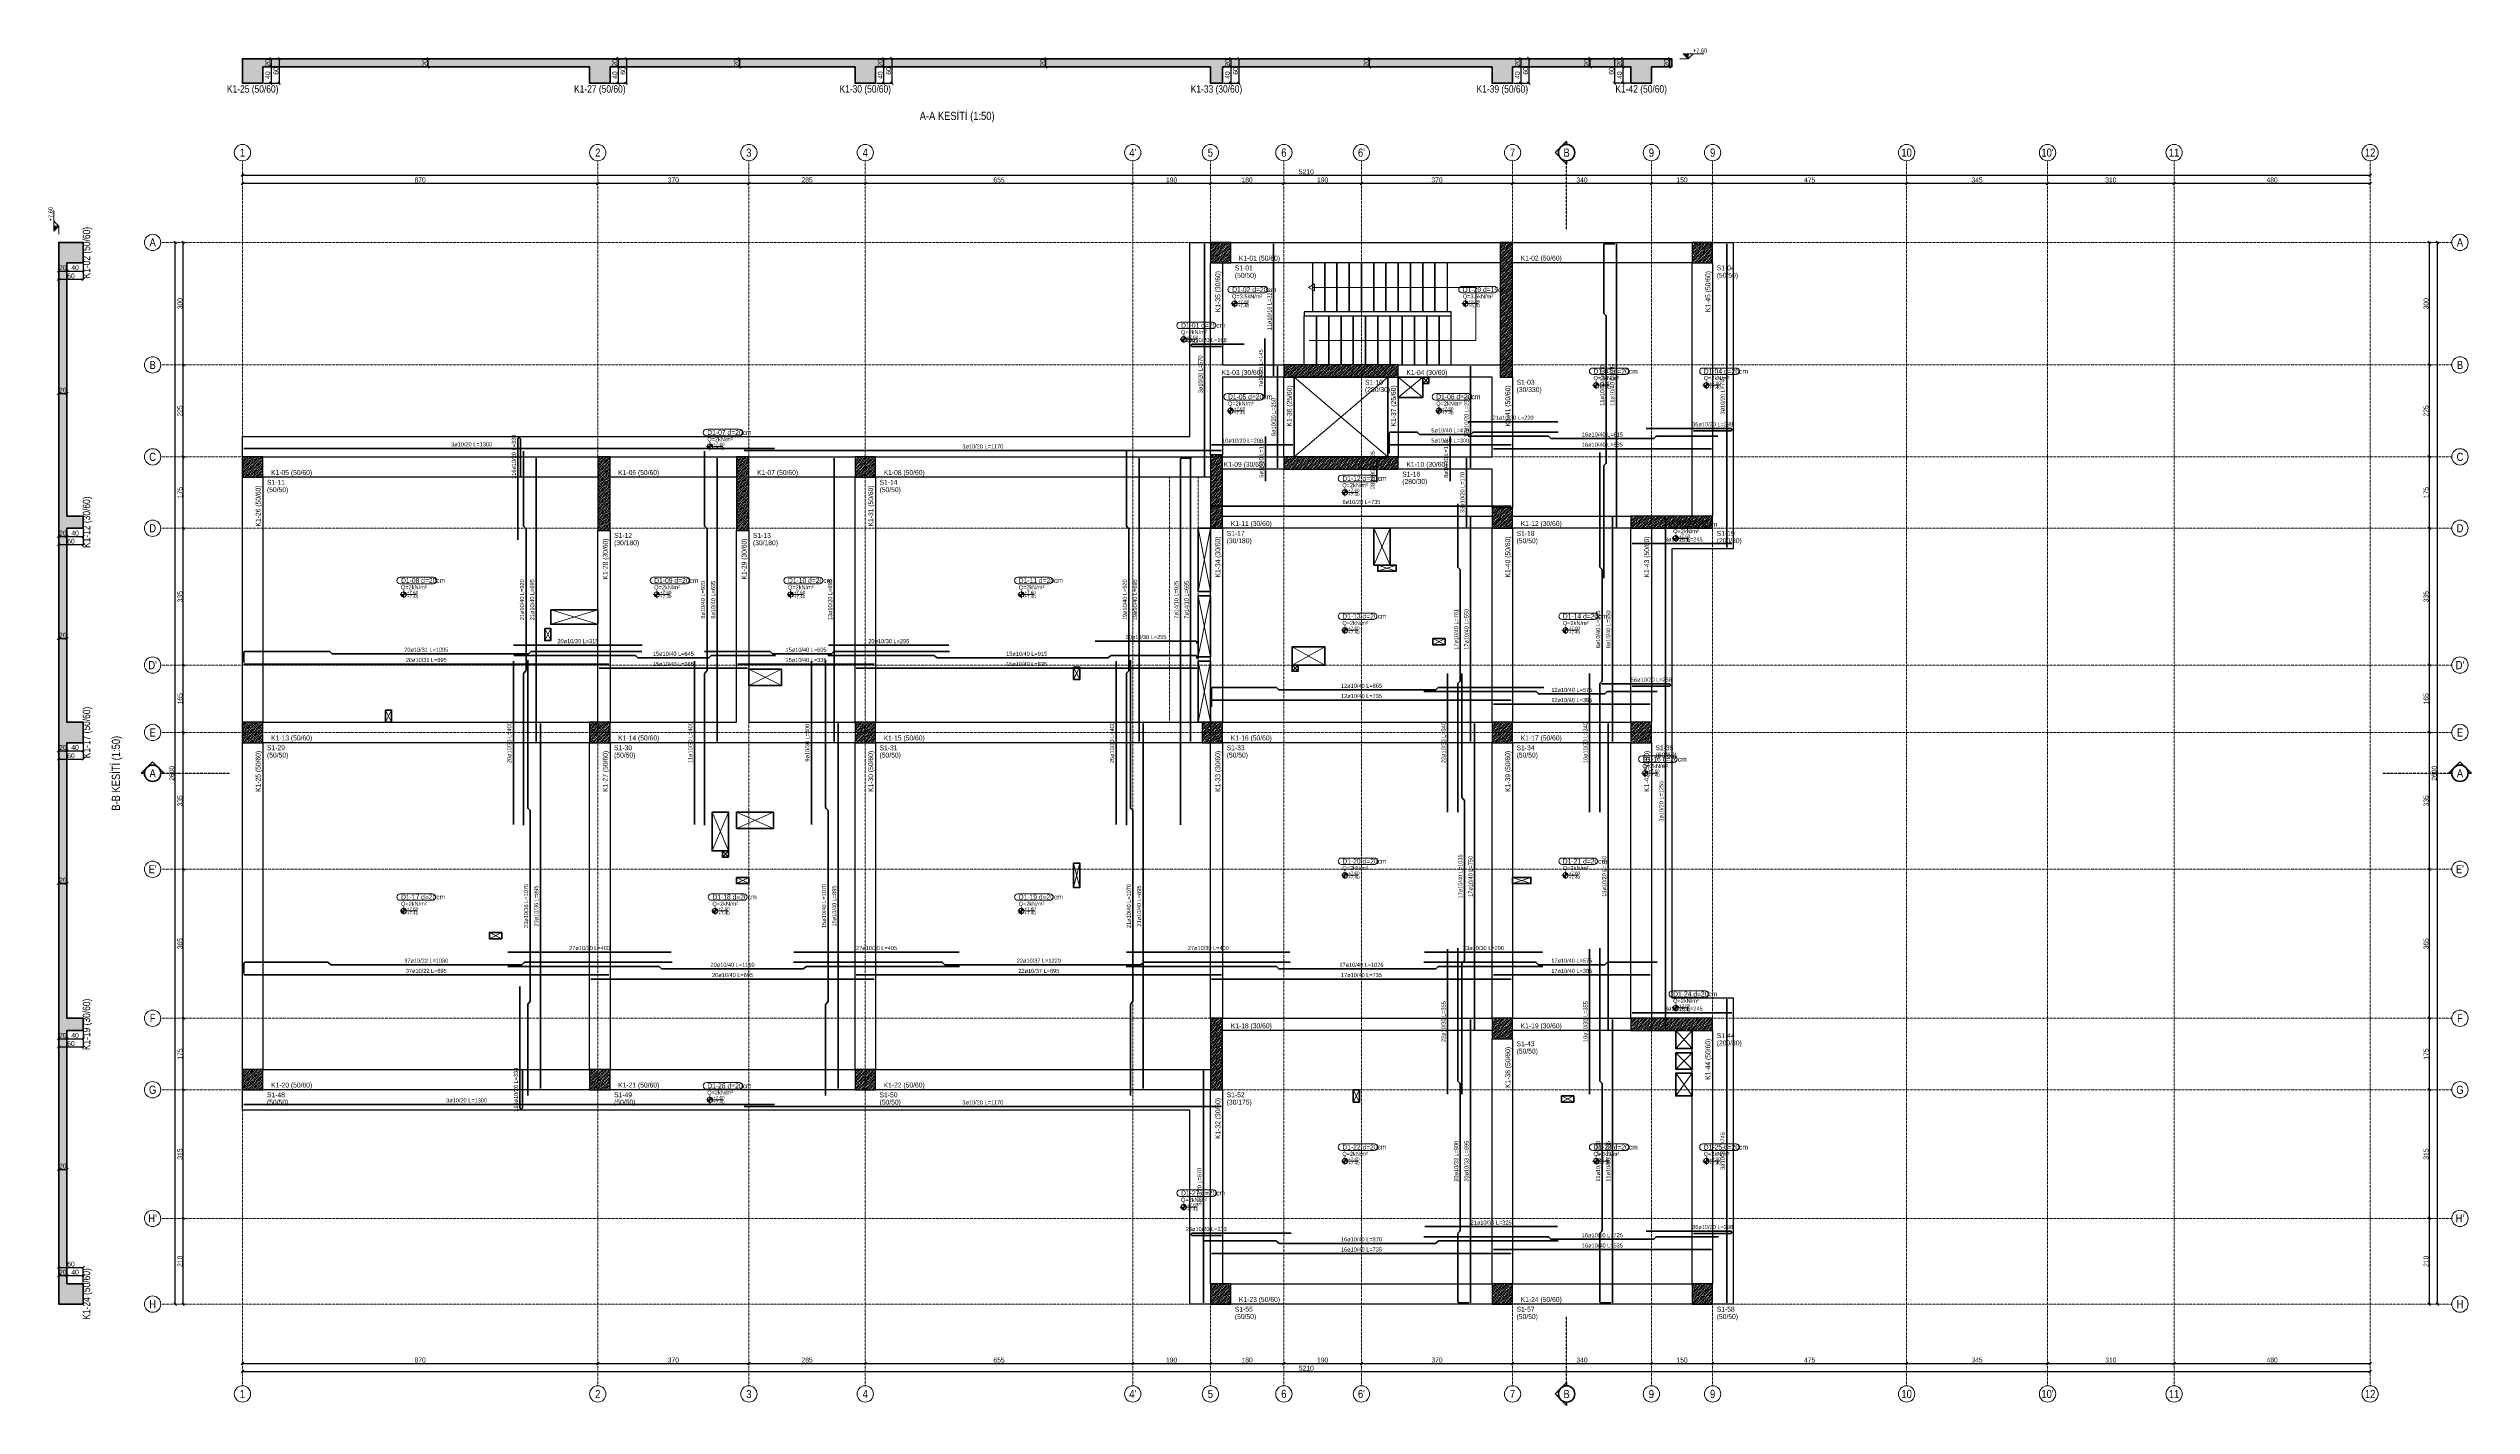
# Model space of a CAD drawing. Header units: millimetres. Extents: x 3025 to 8958, y 626 to 3949.
import ezdxf
from ezdxf.enums import TextEntityAlignment as Align

# ---------------------------------------------------------------- set-up
doc = ezdxf.new("R2010")
doc.units = ezdxf.units.MM
doc.linetypes.add('DASHED', pattern=[0.75, 0.5, -0.25])
for name, color, linetype, lineweight in [('AKS BALONU (BEYKENT)', 7, 'Continuous', 20), ('AKS CIZGISI (BEYKENT)', 252, 'DASHED', 20), ('AKS OLCU (BEYKENT)', 200, 'Continuous', 20), ('AKS YAZISI (BEYKENT)', 3, 'Continuous', 20), ('CIZGI (BEYKENT)', 1, 'Continuous', 20), ('DONATI (BEYKENT)', 4, 'Continuous', 40), ('DONATI YAZISI (BEYKENT)', 3, 'Continuous', 20), ('DOSEME ISMI (BEYKENT)', 9, 'Continuous', 20), ('DOSEME PAFTA (BEYKENT)', 3, 'Continuous', 20), ('DOSEME SINIRI (BEYKENT)', 71, 'Continuous', 30), ('KALIP BOSLUK (BEYKENT)', 30, 'Continuous', 25), ('KAT SINIRI (BEYKENT)', 41, 'Continuous', 25), ('KESIT (BEYKENT)', 151, 'Continuous', 25), ('KESIT CIZGISI (BEYKENT)', 3, 'Continuous', 50), ('KESIT ISMI (BEYKENT)', 6, 'Continuous', 20), ('KESIT SINIRI (BEYKENT)', 241, 'DASHED', 20), ('KIRIS (BEYKENT)', 2, 'Continuous', 30), ('KIRIS ISMI (BEYKENT)', 40, 'Continuous', 20), ('KOLON (BEYKENT)', 3, 'Continuous', 30), ('KOLON ISMI (BEYKENT)', 91, 'Continuous', 20), ('KOT CIZGISI (BEYKENT)', 7, 'Continuous', 20), ('KOT YAZI (BEYKENT)', 7, 'Continuous', 20), ('MERDIVEN (BEYKENT)', 5, 'Continuous', 20), ('MERDIVEN YAZI (BEYKENT)', 51, 'Continuous', 20), ('OLCU (BEYKENT)', 14, 'Continuous', 20), ('TARAMA (BEYKENT)', 252, 'Continuous', 20), ('YUK YAZISI (BEYKENT)', 140, 'Continuous', 20)]:
    doc.layers.add(name, color=color, linetype=linetype, lineweight=lineweight)
doc.styles.add('DONATI YAZISI (BEYKENT)', font='')
doc.styles.add('YAZI (BEYKENT)', font='')
doc.styles.get('DONATI YAZISI (BEYKENT)').set_extended_font_data('Bahnschrift Light Condensed')
doc.styles.get('YAZI (BEYKENT)').set_extended_font_data('Bahnschrift Light Condensed')
doc.dimstyles.new('AKS_OLCU', dxfattribs={"dimtxt": 12, "dimasz": 3, "dimexe": 0.18, "dimexo": 3, "dimgap": 2, "dimtad": 1, "dimdec": 0, "dimrnd": 0.5, "dimzin": 12, "dimdsep": 46, "dimtxsty": 'YAZI (BEYKENT)', "dimtsz": 3, "dimcen": 0.09, "dimclrt": 7, "dimadec": 0, "dimazin": 0, "dimtfac": 1, "dimtdec": 4, "dimtix": 1, "dimtmove": 0, "dimatfit": 3, "dimfxl": 1, "dimtolj": 1, "dimtzin": 0, "dimarcsym": 0})
doc.dimstyles.new('PLAN_OLCU', dxfattribs={"dimtxt": 12, "dimasz": 3, "dimexe": 0.18, "dimexo": 3, "dimgap": 2, "dimtad": 1, "dimdec": 0, "dimrnd": 0.5, "dimzin": 12, "dimdsep": 46, "dimtxsty": 'YAZI (BEYKENT)', "dimtsz": 3, "dimcen": 0.09, "dimclrt": 7, "dimadec": 0, "dimazin": 0, "dimtfac": 1, "dimtdec": 4, "dimtix": 1, "dimtmove": 0, "dimatfit": 3, "dimfxl": 1, "dimtolj": 1, "dimtzin": 0, "dimarcsym": 0})
pattern_1 = [(45, (-54321.9005, -11778.6644), (-4.49012806, 4.49012806), []), (45, (-54317.4104, -11778.6644), (-4.49012806, 4.49012806), [3.175, -1.5875])]

# ---------------------------------------------------------------- blocks, each defined once
blk = doc.blocks.new('*D99')
at = {"layer": 'Defpoints', "color": 0, "transparency": 16777216}
for p in [(3549.9, 3924.2), (3549.9, 3904.2), (3569.9, 3904.2)]:
    blk.add_point(p, dxfattribs=at)
at = {"layer": 'OLCU (BEYKENT)', "color": 0, "lineweight": -2, "transparency": 16777216}
for p, q in [((3552.9, 3924.2), (3570.1, 3924.2)), ((3572.9, 3921.2), (3566.9, 3927.2)), ((3569.9, 3924.2), (3569.9, 3904.2)), ((3552.9, 3904.2), (3570.1, 3904.2)), ((3572.9, 3901.2), (3566.9, 3907.2))]:
    blk.add_line(p, q, dxfattribs=at)
at = {"layer": 'OLCU (BEYKENT)', "color": 7, "lineweight": 20, "transparency": 16777216, "insert": (3561.8, 3914.2), "char_height": 12, "attachment_point": 5, "rotation": 90, "style": 'YAZI (BEYKENT)'}
blk.add_mtext('\\A1;20', dxfattribs=at)
blk = doc.blocks.new('*D100')
at = {"layer": 'Defpoints', "color": 0, "transparency": 16777216}
for p in [(3549.9, 3904.2), (3549.9, 3864.2), (3569.9, 3864.2)]:
    blk.add_point(p, dxfattribs=at)
at = {"layer": 'OLCU (BEYKENT)', "color": 0, "lineweight": -2, "transparency": 16777216}
for p, q in [((3552.9, 3904.2), (3570.1, 3904.2)), ((3552.9, 3864.2), (3570.1, 3864.2)), ((3572.9, 3901.2), (3566.9, 3907.2)), ((3572.9, 3861.2), (3566.9, 3867.2)), ((3569.9, 3904.2), (3569.9, 3864.2))]:
    blk.add_line(p, q, dxfattribs=at)
at = {"layer": 'OLCU (BEYKENT)', "color": 7, "lineweight": 20, "transparency": 16777216, "insert": (3561.8, 3884.2), "char_height": 12, "attachment_point": 5, "rotation": 90, "style": 'YAZI (BEYKENT)'}
blk.add_mtext('\\A1;40', dxfattribs=at)
blk = doc.blocks.new('*D101')
at = {"layer": 'Defpoints', "color": 0, "transparency": 16777216}
for p in [(3549.9, 3924.2), (3549.9, 3864.2), (3589.9, 3864.2)]:
    blk.add_point(p, dxfattribs=at)
at = {"layer": 'OLCU (BEYKENT)', "color": 0, "lineweight": -2, "transparency": 16777216}
for p, q in [((3552.9, 3924.2), (3590.1, 3924.2)), ((3592.9, 3921.2), (3586.9, 3927.2)), ((3589.9, 3924.2), (3589.9, 3864.2)), ((3552.9, 3864.2), (3590.1, 3864.2)), ((3592.9, 3861.2), (3586.9, 3867.2))]:
    blk.add_line(p, q, dxfattribs=at)
at = {"layer": 'OLCU (BEYKENT)', "color": 7, "lineweight": 20, "transparency": 16777216, "insert": (3581.8, 3894.2), "char_height": 12, "attachment_point": 5, "rotation": 90, "style": 'YAZI (BEYKENT)'}
blk.add_mtext('\\A1;60', dxfattribs=at)
blk = doc.blocks.new('*D102')
at = {"layer": 'Defpoints', "color": 0, "transparency": 16777216}
for p in [(4399.9, 3924.2), (4399.9, 3904.2), (4419.9, 3904.2)]:
    blk.add_point(p, dxfattribs=at)
at = {"layer": 'OLCU (BEYKENT)', "color": 0, "lineweight": -2, "transparency": 16777216}
for p, q in [((4402.9, 3924.2), (4420.1, 3924.2)), ((4422.9, 3921.2), (4416.9, 3927.2)), ((4419.9, 3924.2), (4419.9, 3904.2)), ((4402.9, 3904.2), (4420.1, 3904.2)), ((4422.9, 3901.2), (4416.9, 3907.2))]:
    blk.add_line(p, q, dxfattribs=at)
at = {"layer": 'OLCU (BEYKENT)', "color": 7, "lineweight": 20, "transparency": 16777216, "insert": (4411.8, 3914.2), "char_height": 12, "attachment_point": 5, "rotation": 90, "style": 'YAZI (BEYKENT)'}
blk.add_mtext('\\A1;20', dxfattribs=at)
blk = doc.blocks.new('*D103')
at = {"layer": 'Defpoints', "color": 0, "transparency": 16777216}
for p in [(4399.9, 3904.2), (4399.9, 3864.2), (4419.9, 3864.2)]:
    blk.add_point(p, dxfattribs=at)
at = {"layer": 'OLCU (BEYKENT)', "color": 0, "lineweight": -2, "transparency": 16777216}
for p, q in [((4402.9, 3904.2), (4420.1, 3904.2)), ((4402.9, 3864.2), (4420.1, 3864.2)), ((4422.9, 3901.2), (4416.9, 3907.2)), ((4422.9, 3861.2), (4416.9, 3867.2)), ((4419.9, 3904.2), (4419.9, 3864.2))]:
    blk.add_line(p, q, dxfattribs=at)
at = {"layer": 'OLCU (BEYKENT)', "color": 7, "lineweight": 20, "transparency": 16777216, "insert": (4411.8, 3884.2), "char_height": 12, "attachment_point": 5, "rotation": 90, "style": 'YAZI (BEYKENT)'}
blk.add_mtext('\\A1;40', dxfattribs=at)
blk = doc.blocks.new('*D104')
at = {"layer": 'Defpoints', "color": 0, "transparency": 16777216}
for p in [(4399.9, 3924.2), (4399.9, 3864.2), (4439.9, 3864.2)]:
    blk.add_point(p, dxfattribs=at)
at = {"layer": 'OLCU (BEYKENT)', "color": 0, "lineweight": -2, "transparency": 16777216}
for p, q in [((4402.9, 3924.2), (4440.1, 3924.2)), ((4442.9, 3921.2), (4436.9, 3927.2)), ((4439.9, 3924.2), (4439.9, 3864.2)), ((4402.9, 3864.2), (4440.1, 3864.2)), ((4442.9, 3861.2), (4436.9, 3867.2))]:
    blk.add_line(p, q, dxfattribs=at)
at = {"layer": 'OLCU (BEYKENT)', "color": 7, "lineweight": 20, "transparency": 16777216, "insert": (4431.8, 3894.2), "char_height": 12, "attachment_point": 5, "rotation": 90, "style": 'YAZI (BEYKENT)'}
blk.add_mtext('\\A1;60', dxfattribs=at)
blk = doc.blocks.new('*D105')
at = {"layer": 'Defpoints', "color": 0, "transparency": 16777216}
for p in [(5049.9, 3924.2), (5049.9, 3904.2), (5069.9, 3904.2)]:
    blk.add_point(p, dxfattribs=at)
at = {"layer": 'OLCU (BEYKENT)', "color": 0, "lineweight": -2, "transparency": 16777216}
for p, q in [((5052.9, 3924.2), (5070.1, 3924.2)), ((5072.9, 3921.2), (5066.9, 3927.2)), ((5069.9, 3924.2), (5069.9, 3904.2)), ((5052.9, 3904.2), (5070.1, 3904.2)), ((5072.9, 3901.2), (5066.9, 3907.2))]:
    blk.add_line(p, q, dxfattribs=at)
at = {"layer": 'OLCU (BEYKENT)', "color": 7, "lineweight": 20, "transparency": 16777216, "insert": (5061.8, 3914.2), "char_height": 12, "attachment_point": 5, "rotation": 90, "style": 'YAZI (BEYKENT)'}
blk.add_mtext('\\A1;20', dxfattribs=at)
blk = doc.blocks.new('*D106')
at = {"layer": 'Defpoints', "color": 0, "transparency": 16777216}
for p in [(5049.9, 3904.2), (5049.9, 3864.2), (5069.9, 3864.2)]:
    blk.add_point(p, dxfattribs=at)
at = {"layer": 'OLCU (BEYKENT)', "color": 0, "lineweight": -2, "transparency": 16777216}
for p, q in [((5052.9, 3904.2), (5070.1, 3904.2)), ((5052.9, 3864.2), (5070.1, 3864.2)), ((5072.9, 3901.2), (5066.9, 3907.2)), ((5072.9, 3861.2), (5066.9, 3867.2)), ((5069.9, 3904.2), (5069.9, 3864.2))]:
    blk.add_line(p, q, dxfattribs=at)
at = {"layer": 'OLCU (BEYKENT)', "color": 7, "lineweight": 20, "transparency": 16777216, "insert": (5061.8, 3884.2), "char_height": 12, "attachment_point": 5, "rotation": 90, "style": 'YAZI (BEYKENT)'}
blk.add_mtext('\\A1;40', dxfattribs=at)
blk = doc.blocks.new('*D107')
at = {"layer": 'Defpoints', "color": 0, "transparency": 16777216}
for p in [(5049.9, 3924.2), (5049.9, 3864.2), (5089.9, 3864.2)]:
    blk.add_point(p, dxfattribs=at)
at = {"layer": 'OLCU (BEYKENT)', "color": 0, "lineweight": -2, "transparency": 16777216}
for p, q in [((5052.9, 3924.2), (5090.1, 3924.2)), ((5092.9, 3921.2), (5086.9, 3927.2)), ((5089.9, 3924.2), (5089.9, 3864.2)), ((5052.9, 3864.2), (5090.1, 3864.2)), ((5092.9, 3861.2), (5086.9, 3867.2))]:
    blk.add_line(p, q, dxfattribs=at)
at = {"layer": 'OLCU (BEYKENT)', "color": 7, "lineweight": 20, "transparency": 16777216, "insert": (5081.8, 3894.2), "char_height": 12, "attachment_point": 5, "rotation": 90, "style": 'YAZI (BEYKENT)'}
blk.add_mtext('\\A1;60', dxfattribs=at)
blk = doc.blocks.new('*D108')
at = {"layer": 'Defpoints', "color": 0, "transparency": 16777216}
for p in [(5899.9, 3924.2), (5899.9, 3904.2), (5919.9, 3904.2)]:
    blk.add_point(p, dxfattribs=at)
at = {"layer": 'OLCU (BEYKENT)', "color": 0, "lineweight": -2, "transparency": 16777216}
for p, q in [((5902.9, 3924.2), (5920.1, 3924.2)), ((5922.9, 3921.2), (5916.9, 3927.2)), ((5919.9, 3924.2), (5919.9, 3904.2)), ((5902.9, 3904.2), (5920.1, 3904.2)), ((5922.9, 3901.2), (5916.9, 3907.2))]:
    blk.add_line(p, q, dxfattribs=at)
at = {"layer": 'OLCU (BEYKENT)', "color": 7, "lineweight": 20, "transparency": 16777216, "insert": (5911.8, 3914.2), "char_height": 12, "attachment_point": 5, "rotation": 90, "style": 'YAZI (BEYKENT)'}
blk.add_mtext('\\A1;20', dxfattribs=at)
blk = doc.blocks.new('*D109')
at = {"layer": 'Defpoints', "color": 0, "transparency": 16777216}
for p in [(5899.9, 3904.2), (5899.9, 3864.2), (5919.9, 3864.2)]:
    blk.add_point(p, dxfattribs=at)
at = {"layer": 'OLCU (BEYKENT)', "color": 0, "lineweight": -2, "transparency": 16777216}
for p, q in [((5902.9, 3904.2), (5920.1, 3904.2)), ((5902.9, 3864.2), (5920.1, 3864.2)), ((5922.9, 3901.2), (5916.9, 3907.2)), ((5922.9, 3861.2), (5916.9, 3867.2)), ((5919.9, 3904.2), (5919.9, 3864.2))]:
    blk.add_line(p, q, dxfattribs=at)
at = {"layer": 'OLCU (BEYKENT)', "color": 7, "lineweight": 20, "transparency": 16777216, "insert": (5911.8, 3884.2), "char_height": 12, "attachment_point": 5, "rotation": 90, "style": 'YAZI (BEYKENT)'}
blk.add_mtext('\\A1;40', dxfattribs=at)
blk = doc.blocks.new('*D110')
at = {"layer": 'Defpoints', "color": 0, "transparency": 16777216}
for p in [(5899.9, 3924.2), (5899.9, 3864.2), (5939.9, 3864.2)]:
    blk.add_point(p, dxfattribs=at)
at = {"layer": 'OLCU (BEYKENT)', "color": 0, "lineweight": -2, "transparency": 16777216}
for p, q in [((5902.9, 3924.2), (5940.1, 3924.2)), ((5942.9, 3921.2), (5936.9, 3927.2)), ((5939.9, 3924.2), (5939.9, 3864.2)), ((5902.9, 3864.2), (5940.1, 3864.2)), ((5942.9, 3861.2), (5936.9, 3867.2))]:
    blk.add_line(p, q, dxfattribs=at)
at = {"layer": 'OLCU (BEYKENT)', "color": 7, "lineweight": 20, "transparency": 16777216, "insert": (5931.8, 3894.2), "char_height": 12, "attachment_point": 5, "rotation": 90, "style": 'YAZI (BEYKENT)'}
blk.add_mtext('\\A1;60', dxfattribs=at)
blk = doc.blocks.new('*D111')
at = {"layer": 'Defpoints', "color": 0, "transparency": 16777216}
for p in [(6609.9, 3924.2), (6609.9, 3904.2), (6629.9, 3904.2)]:
    blk.add_point(p, dxfattribs=at)
at = {"layer": 'OLCU (BEYKENT)', "color": 0, "lineweight": -2, "transparency": 16777216}
for p, q in [((6612.9, 3924.2), (6630.1, 3924.2)), ((6632.9, 3921.2), (6626.9, 3927.2)), ((6629.9, 3924.2), (6629.9, 3904.2)), ((6612.9, 3904.2), (6630.1, 3904.2)), ((6632.9, 3901.2), (6626.9, 3907.2))]:
    blk.add_line(p, q, dxfattribs=at)
at = {"layer": 'OLCU (BEYKENT)', "color": 7, "lineweight": 20, "transparency": 16777216, "insert": (6621.8, 3914.2), "char_height": 12, "attachment_point": 5, "rotation": 90, "style": 'YAZI (BEYKENT)'}
blk.add_mtext('\\A1;20', dxfattribs=at)
blk = doc.blocks.new('*D112')
at = {"layer": 'Defpoints', "color": 0, "transparency": 16777216}
for p in [(6609.9, 3904.2), (6609.9, 3864.2), (6629.9, 3864.2)]:
    blk.add_point(p, dxfattribs=at)
at = {"layer": 'OLCU (BEYKENT)', "color": 0, "lineweight": -2, "transparency": 16777216}
for p, q in [((6612.9, 3904.2), (6630.1, 3904.2)), ((6612.9, 3864.2), (6630.1, 3864.2)), ((6632.9, 3901.2), (6626.9, 3907.2)), ((6632.9, 3861.2), (6626.9, 3867.2)), ((6629.9, 3904.2), (6629.9, 3864.2))]:
    blk.add_line(p, q, dxfattribs=at)
at = {"layer": 'OLCU (BEYKENT)', "color": 7, "lineweight": 20, "transparency": 16777216, "insert": (6621.8, 3884.2), "char_height": 12, "attachment_point": 5, "rotation": 90, "style": 'YAZI (BEYKENT)'}
blk.add_mtext('\\A1;40', dxfattribs=at)
blk = doc.blocks.new('*D113')
at = {"layer": 'Defpoints', "color": 0, "transparency": 16777216}
for p in [(6609.9, 3924.2), (6609.9, 3864.2), (6649.9, 3864.2)]:
    blk.add_point(p, dxfattribs=at)
at = {"layer": 'OLCU (BEYKENT)', "color": 0, "lineweight": -2, "transparency": 16777216}
for p, q in [((6612.9, 3924.2), (6650.1, 3924.2)), ((6652.9, 3921.2), (6646.9, 3927.2)), ((6649.9, 3924.2), (6649.9, 3864.2)), ((6612.9, 3864.2), (6650.1, 3864.2)), ((6652.9, 3861.2), (6646.9, 3867.2))]:
    blk.add_line(p, q, dxfattribs=at)
at = {"layer": 'OLCU (BEYKENT)', "color": 7, "lineweight": 20, "transparency": 16777216, "insert": (6641.8, 3894.2), "char_height": 12, "attachment_point": 5, "rotation": 90, "style": 'YAZI (BEYKENT)'}
blk.add_mtext('\\A1;60', dxfattribs=at)
blk = doc.blocks.new('*D114')
at = {"layer": 'Defpoints', "color": 0, "transparency": 16777216}
for p in [(6899.9, 3924.2), (6879.9, 3904.2), (6899.9, 3904.2)]:
    blk.add_point(p, dxfattribs=at)
at = {"layer": 'OLCU (BEYKENT)', "color": 0, "lineweight": -2, "transparency": 16777216}
for p, q in [((6882.9, 3921.2), (6876.9, 3927.2)), ((6896.9, 3924.2), (6879.7, 3924.2)), ((6879.9, 3924.2), (6879.9, 3904.2)), ((6882.9, 3901.2), (6876.9, 3907.2)), ((6896.9, 3904.2), (6879.7, 3904.2))]:
    blk.add_line(p, q, dxfattribs=at)
at = {"layer": 'OLCU (BEYKENT)', "color": 7, "lineweight": 20, "transparency": 16777216, "insert": (6871.8, 3914.2), "char_height": 12, "attachment_point": 5, "rotation": 90, "style": 'YAZI (BEYKENT)'}
blk.add_mtext('\\A1;20', dxfattribs=at)
blk = doc.blocks.new('*D115')
at = {"layer": 'Defpoints', "color": 0, "transparency": 16777216}
for p in [(6879.9, 3864.2), (6899.9, 3904.2), (6899.9, 3864.2)]:
    blk.add_point(p, dxfattribs=at)
at = {"layer": 'OLCU (BEYKENT)', "color": 0, "lineweight": -2, "transparency": 16777216}
for p, q in [((6882.9, 3901.2), (6876.9, 3907.2)), ((6882.9, 3861.2), (6876.9, 3867.2)), ((6896.9, 3904.2), (6879.7, 3904.2)), ((6896.9, 3864.2), (6879.7, 3864.2)), ((6879.9, 3904.2), (6879.9, 3864.2))]:
    blk.add_line(p, q, dxfattribs=at)
at = {"layer": 'OLCU (BEYKENT)', "color": 7, "lineweight": 20, "transparency": 16777216, "insert": (6871.8, 3884.2), "char_height": 12, "attachment_point": 5, "rotation": 90, "style": 'YAZI (BEYKENT)'}
blk.add_mtext('\\A1;40', dxfattribs=at)
blk = doc.blocks.new('*D116')
at = {"layer": 'Defpoints', "color": 0, "transparency": 16777216}
for p in [(6899.9, 3924.2), (6859.9, 3864.2), (6899.9, 3864.2)]:
    blk.add_point(p, dxfattribs=at)
at = {"layer": 'OLCU (BEYKENT)', "color": 0, "lineweight": -2, "transparency": 16777216}
for p, q in [((6862.9, 3921.2), (6856.9, 3927.2)), ((6896.9, 3924.2), (6859.7, 3924.2)), ((6859.9, 3924.2), (6859.9, 3864.2)), ((6862.9, 3861.2), (6856.9, 3867.2)), ((6896.9, 3864.2), (6859.7, 3864.2))]:
    blk.add_line(p, q, dxfattribs=at)
at = {"layer": 'OLCU (BEYKENT)', "color": 7, "lineweight": 20, "transparency": 16777216, "insert": (6851.8, 3894.2), "char_height": 12, "attachment_point": 5, "rotation": 90, "style": 'YAZI (BEYKENT)'}
blk.add_mtext('\\A1;60', dxfattribs=at)
blk = doc.blocks.new('*D117')
at = {"layer": 'Defpoints', "color": 0, "transparency": 16777216}
for p in [(6974.9, 3924.2), (6994.9, 3924.2), (6974.9, 3904.2)]:
    blk.add_point(p, dxfattribs=at)
at = {"layer": 'OLCU (BEYKENT)', "color": 0, "lineweight": -2, "transparency": 16777216}
for p, q in [((6977.9, 3924.2), (6995.1, 3924.2)), ((6997.9, 3921.2), (6991.9, 3927.2)), ((6994.9, 3904.2), (6994.9, 3924.2)), ((6977.9, 3904.2), (6995.1, 3904.2)), ((6997.9, 3901.2), (6991.9, 3907.2))]:
    blk.add_line(p, q, dxfattribs=at)
at = {"layer": 'OLCU (BEYKENT)', "color": 7, "lineweight": 20, "transparency": 16777216, "insert": (6986.8, 3914.2), "char_height": 12, "attachment_point": 5, "rotation": 90, "style": 'YAZI (BEYKENT)'}
blk.add_mtext('\\A1;20', dxfattribs=at)
blk = doc.blocks.new('*D118')
at = {"layer": 'Defpoints', "color": 0, "transparency": 16777216}
for p in [(3934.9, 3924.2), (3954.9, 3924.2), (3934.9, 3904.2)]:
    blk.add_point(p, dxfattribs=at)
at = {"layer": 'OLCU (BEYKENT)', "color": 0, "lineweight": -2, "transparency": 16777216}
for p, q in [((3937.9, 3924.2), (3955.1, 3924.2)), ((3957.9, 3921.2), (3951.9, 3927.2)), ((3954.9, 3904.2), (3954.9, 3924.2)), ((3937.9, 3904.2), (3955.1, 3904.2)), ((3957.9, 3901.2), (3951.9, 3907.2))]:
    blk.add_line(p, q, dxfattribs=at)
at = {"layer": 'OLCU (BEYKENT)', "color": 7, "lineweight": 20, "transparency": 16777216, "insert": (3946.8, 3914.2), "char_height": 12, "attachment_point": 5, "rotation": 90, "style": 'YAZI (BEYKENT)'}
blk.add_mtext('\\A1;20', dxfattribs=at)
blk = doc.blocks.new('*D119')
at = {"layer": 'Defpoints', "color": 0, "transparency": 16777216}
for p in [(4697.4, 3924.2), (4717.4, 3924.2), (4697.4, 3904.2)]:
    blk.add_point(p, dxfattribs=at)
at = {"layer": 'OLCU (BEYKENT)', "color": 0, "lineweight": -2, "transparency": 16777216}
for p, q in [((4700.4, 3924.2), (4717.6, 3924.2)), ((4720.4, 3921.2), (4714.4, 3927.2)), ((4717.4, 3904.2), (4717.4, 3924.2)), ((4700.4, 3904.2), (4717.6, 3904.2)), ((4720.4, 3901.2), (4714.4, 3907.2))]:
    blk.add_line(p, q, dxfattribs=at)
at = {"layer": 'OLCU (BEYKENT)', "color": 7, "lineweight": 20, "transparency": 16777216, "insert": (4709.3, 3914.2), "char_height": 12, "attachment_point": 5, "rotation": 90, "style": 'YAZI (BEYKENT)'}
blk.add_mtext('\\A1;20', dxfattribs=at)
blk = doc.blocks.new('*D120')
at = {"layer": 'Defpoints', "color": 0, "transparency": 16777216}
for p in [(5447.4, 3924.2), (5467.4, 3924.2), (5447.4, 3904.2)]:
    blk.add_point(p, dxfattribs=at)
at = {"layer": 'OLCU (BEYKENT)', "color": 0, "lineweight": -2, "transparency": 16777216}
for p, q in [((5450.4, 3924.2), (5467.6, 3924.2)), ((5470.4, 3921.2), (5464.4, 3927.2)), ((5467.4, 3904.2), (5467.4, 3924.2)), ((5450.4, 3904.2), (5467.6, 3904.2)), ((5470.4, 3901.2), (5464.4, 3907.2))]:
    blk.add_line(p, q, dxfattribs=at)
at = {"layer": 'OLCU (BEYKENT)', "color": 7, "lineweight": 20, "transparency": 16777216, "insert": (5459.3, 3914.2), "char_height": 12, "attachment_point": 5, "rotation": 90, "style": 'YAZI (BEYKENT)'}
blk.add_mtext('\\A1;20', dxfattribs=at)
blk = doc.blocks.new('*D121')
at = {"layer": 'Defpoints', "color": 0, "transparency": 16777216}
for p in [(6239.9, 3924.2), (6259.9, 3924.2), (6239.9, 3904.2)]:
    blk.add_point(p, dxfattribs=at)
at = {"layer": 'OLCU (BEYKENT)', "color": 0, "lineweight": -2, "transparency": 16777216}
for p, q in [((6242.9, 3924.2), (6260.1, 3924.2)), ((6262.9, 3921.2), (6256.9, 3927.2)), ((6259.9, 3904.2), (6259.9, 3924.2)), ((6242.9, 3904.2), (6260.1, 3904.2)), ((6262.9, 3901.2), (6256.9, 3907.2))]:
    blk.add_line(p, q, dxfattribs=at)
at = {"layer": 'OLCU (BEYKENT)', "color": 7, "lineweight": 20, "transparency": 16777216, "insert": (6251.8, 3914.2), "char_height": 12, "attachment_point": 5, "rotation": 90, "style": 'YAZI (BEYKENT)'}
blk.add_mtext('\\A1;20', dxfattribs=at)
blk = doc.blocks.new('*D122')
at = {"layer": 'Defpoints', "color": 0, "transparency": 16777216}
for p in [(6779.9, 3924.2), (6799.9, 3924.2), (6779.9, 3904.2)]:
    blk.add_point(p, dxfattribs=at)
at = {"layer": 'OLCU (BEYKENT)', "color": 0, "lineweight": -2, "transparency": 16777216}
for p, q in [((6782.9, 3924.2), (6800.1, 3924.2)), ((6802.9, 3921.2), (6796.9, 3927.2)), ((6799.9, 3904.2), (6799.9, 3924.2)), ((6782.9, 3904.2), (6800.1, 3904.2)), ((6802.9, 3901.2), (6796.9, 3907.2))]:
    blk.add_line(p, q, dxfattribs=at)
at = {"layer": 'OLCU (BEYKENT)', "color": 7, "lineweight": 20, "transparency": 16777216, "insert": (6791.8, 3914.2), "char_height": 12, "attachment_point": 5, "rotation": 90, "style": 'YAZI (BEYKENT)'}
blk.add_mtext('\\A1;20', dxfattribs=at)
blk = doc.blocks.new('*D123')
at = {"layer": 'Defpoints', "color": 0, "transparency": 16777216}
for p in [(3049.9, 3424.2), (3069.9, 3424.2), (3069.9, 3404.2)]:
    blk.add_point(p, dxfattribs=at)
at = {"layer": 'OLCU (BEYKENT)', "color": 0, "lineweight": -2, "transparency": 16777216}
for p, q in [((3046.9, 3401.2), (3052.9, 3407.2)), ((3049.9, 3421.2), (3049.9, 3404)), ((3049.9, 3404.2), (3069.9, 3404.2)), ((3066.9, 3401.2), (3072.9, 3407.2)), ((3069.9, 3421.2), (3069.9, 3404))]:
    blk.add_line(p, q, dxfattribs=at)
at = {"layer": 'OLCU (BEYKENT)', "color": 7, "lineweight": 20, "transparency": 16777216, "insert": (3059.9, 3412.3), "char_height": 12, "attachment_point": 5, "style": 'YAZI (BEYKENT)'}
blk.add_mtext('\\A1;20', dxfattribs=at)
blk = doc.blocks.new('*D124')
at = {"layer": 'Defpoints', "color": 0, "transparency": 16777216}
for p in [(3069.9, 3424.2), (3109.9, 3424.2), (3109.9, 3404.2)]:
    blk.add_point(p, dxfattribs=at)
at = {"layer": 'OLCU (BEYKENT)', "color": 0, "lineweight": -2, "transparency": 16777216}
for p, q in [((3066.9, 3401.2), (3072.9, 3407.2)), ((3069.9, 3421.2), (3069.9, 3404)), ((3069.9, 3404.2), (3109.9, 3404.2)), ((3106.9, 3401.2), (3112.9, 3407.2)), ((3109.9, 3421.2), (3109.9, 3404))]:
    blk.add_line(p, q, dxfattribs=at)
at = {"layer": 'OLCU (BEYKENT)', "color": 7, "lineweight": 20, "transparency": 16777216, "insert": (3089.9, 3412.3), "char_height": 12, "attachment_point": 5, "style": 'YAZI (BEYKENT)'}
blk.add_mtext('\\A1;40', dxfattribs=at)
blk = doc.blocks.new('*D125')
at = {"layer": 'Defpoints', "color": 0, "transparency": 16777216}
for p in [(3049.9, 3424.2), (3109.9, 3424.2), (3109.9, 3384.2)]:
    blk.add_point(p, dxfattribs=at)
at = {"layer": 'OLCU (BEYKENT)', "color": 0, "lineweight": -2, "transparency": 16777216}
for p, q in [((3046.9, 3381.2), (3052.9, 3387.2)), ((3049.9, 3421.2), (3049.9, 3384)), ((3049.9, 3384.2), (3109.9, 3384.2)), ((3106.9, 3381.2), (3112.9, 3387.2)), ((3109.9, 3421.2), (3109.9, 3384))]:
    blk.add_line(p, q, dxfattribs=at)
at = {"layer": 'OLCU (BEYKENT)', "color": 7, "lineweight": 20, "transparency": 16777216, "insert": (3079.9, 3392.3), "char_height": 12, "attachment_point": 5, "style": 'YAZI (BEYKENT)'}
blk.add_mtext('\\A1;60', dxfattribs=at)
blk = doc.blocks.new('*D126')
at = {"layer": 'Defpoints', "color": 0, "transparency": 16777216}
for p in [(3049.9, 2774.2), (3069.9, 2774.2), (3069.9, 2754.2)]:
    blk.add_point(p, dxfattribs=at)
at = {"layer": 'OLCU (BEYKENT)', "color": 0, "lineweight": -2, "transparency": 16777216}
for p, q in [((3046.9, 2751.2), (3052.9, 2757.2)), ((3049.9, 2771.2), (3049.9, 2754)), ((3049.9, 2754.2), (3069.9, 2754.2)), ((3066.9, 2751.2), (3072.9, 2757.2)), ((3069.9, 2771.2), (3069.9, 2754))]:
    blk.add_line(p, q, dxfattribs=at)
at = {"layer": 'OLCU (BEYKENT)', "color": 7, "lineweight": 20, "transparency": 16777216, "insert": (3059.9, 2762.3), "char_height": 12, "attachment_point": 5, "style": 'YAZI (BEYKENT)'}
blk.add_mtext('\\A1;20', dxfattribs=at)
blk = doc.blocks.new('*D127')
at = {"layer": 'Defpoints', "color": 0, "transparency": 16777216}
for p in [(3069.9, 2774.2), (3109.9, 2774.2), (3109.9, 2754.2)]:
    blk.add_point(p, dxfattribs=at)
at = {"layer": 'OLCU (BEYKENT)', "color": 0, "lineweight": -2, "transparency": 16777216}
for p, q in [((3066.9, 2751.2), (3072.9, 2757.2)), ((3069.9, 2771.2), (3069.9, 2754)), ((3069.9, 2754.2), (3109.9, 2754.2)), ((3106.9, 2751.2), (3112.9, 2757.2)), ((3109.9, 2771.2), (3109.9, 2754))]:
    blk.add_line(p, q, dxfattribs=at)
at = {"layer": 'OLCU (BEYKENT)', "color": 7, "lineweight": 20, "transparency": 16777216, "insert": (3089.9, 2762.3), "char_height": 12, "attachment_point": 5, "style": 'YAZI (BEYKENT)'}
blk.add_mtext('\\A1;40', dxfattribs=at)
blk = doc.blocks.new('*D128')
at = {"layer": 'Defpoints', "color": 0, "transparency": 16777216}
for p in [(3049.9, 2774.2), (3109.9, 2774.2), (3109.9, 2734.2)]:
    blk.add_point(p, dxfattribs=at)
at = {"layer": 'OLCU (BEYKENT)', "color": 0, "lineweight": -2, "transparency": 16777216}
for p, q in [((3046.9, 2731.2), (3052.9, 2737.2)), ((3049.9, 2771.2), (3049.9, 2734)), ((3049.9, 2734.2), (3109.9, 2734.2)), ((3106.9, 2731.2), (3112.9, 2737.2)), ((3109.9, 2771.2), (3109.9, 2734))]:
    blk.add_line(p, q, dxfattribs=at)
at = {"layer": 'OLCU (BEYKENT)', "color": 7, "lineweight": 20, "transparency": 16777216, "insert": (3079.9, 2742.3), "char_height": 12, "attachment_point": 5, "style": 'YAZI (BEYKENT)'}
blk.add_mtext('\\A1;60', dxfattribs=at)
blk = doc.blocks.new('*D129')
at = {"layer": 'Defpoints', "color": 0, "transparency": 16777216}
for p in [(3049.9, 2249.2), (3069.9, 2249.2), (3069.9, 2229.2)]:
    blk.add_point(p, dxfattribs=at)
at = {"layer": 'OLCU (BEYKENT)', "color": 0, "lineweight": -2, "transparency": 16777216}
for p, q in [((3046.9, 2226.2), (3052.9, 2232.2)), ((3049.9, 2246.2), (3049.9, 2229)), ((3049.9, 2229.2), (3069.9, 2229.2)), ((3066.9, 2226.2), (3072.9, 2232.2)), ((3069.9, 2246.2), (3069.9, 2229))]:
    blk.add_line(p, q, dxfattribs=at)
at = {"layer": 'OLCU (BEYKENT)', "color": 7, "lineweight": 20, "transparency": 16777216, "insert": (3059.9, 2237.3), "char_height": 12, "attachment_point": 5, "style": 'YAZI (BEYKENT)'}
blk.add_mtext('\\A1;20', dxfattribs=at)
blk = doc.blocks.new('*D130')
at = {"layer": 'Defpoints', "color": 0, "transparency": 16777216}
for p in [(3069.9, 2249.2), (3109.9, 2249.2), (3109.9, 2229.2)]:
    blk.add_point(p, dxfattribs=at)
at = {"layer": 'OLCU (BEYKENT)', "color": 0, "lineweight": -2, "transparency": 16777216}
for p, q in [((3066.9, 2226.2), (3072.9, 2232.2)), ((3069.9, 2246.2), (3069.9, 2229)), ((3069.9, 2229.2), (3109.9, 2229.2)), ((3106.9, 2226.2), (3112.9, 2232.2)), ((3109.9, 2246.2), (3109.9, 2229))]:
    blk.add_line(p, q, dxfattribs=at)
at = {"layer": 'OLCU (BEYKENT)', "color": 7, "lineweight": 20, "transparency": 16777216, "insert": (3089.9, 2237.3), "char_height": 12, "attachment_point": 5, "style": 'YAZI (BEYKENT)'}
blk.add_mtext('\\A1;40', dxfattribs=at)
blk = doc.blocks.new('*D131')
at = {"layer": 'Defpoints', "color": 0, "transparency": 16777216}
for p in [(3049.9, 2249.2), (3109.9, 2249.2), (3109.9, 2209.2)]:
    blk.add_point(p, dxfattribs=at)
at = {"layer": 'OLCU (BEYKENT)', "color": 0, "lineweight": -2, "transparency": 16777216}
for p, q in [((3046.9, 2206.2), (3052.9, 2212.2)), ((3049.9, 2246.2), (3049.9, 2209)), ((3049.9, 2209.2), (3109.9, 2209.2)), ((3106.9, 2206.2), (3112.9, 2212.2)), ((3109.9, 2246.2), (3109.9, 2209))]:
    blk.add_line(p, q, dxfattribs=at)
at = {"layer": 'OLCU (BEYKENT)', "color": 7, "lineweight": 20, "transparency": 16777216, "insert": (3079.9, 2217.3), "char_height": 12, "attachment_point": 5, "style": 'YAZI (BEYKENT)'}
blk.add_mtext('\\A1;60', dxfattribs=at)
blk = doc.blocks.new('*D132')
at = {"layer": 'Defpoints', "color": 0, "transparency": 16777216}
for p in [(3049.9, 1544.2), (3069.9, 1544.2), (3069.9, 1524.2)]:
    blk.add_point(p, dxfattribs=at)
at = {"layer": 'OLCU (BEYKENT)', "color": 0, "lineweight": -2, "transparency": 16777216}
for p, q in [((3046.9, 1521.2), (3052.9, 1527.2)), ((3049.9, 1541.2), (3049.9, 1524)), ((3049.9, 1524.2), (3069.9, 1524.2)), ((3066.9, 1521.2), (3072.9, 1527.2)), ((3069.9, 1541.2), (3069.9, 1524))]:
    blk.add_line(p, q, dxfattribs=at)
at = {"layer": 'OLCU (BEYKENT)', "color": 7, "lineweight": 20, "transparency": 16777216, "insert": (3059.9, 1532.3), "char_height": 12, "attachment_point": 5, "style": 'YAZI (BEYKENT)'}
blk.add_mtext('\\A1;20', dxfattribs=at)
blk = doc.blocks.new('*D133')
at = {"layer": 'Defpoints', "color": 0, "transparency": 16777216}
for p in [(3069.9, 1544.2), (3109.9, 1544.2), (3109.9, 1524.2)]:
    blk.add_point(p, dxfattribs=at)
at = {"layer": 'OLCU (BEYKENT)', "color": 0, "lineweight": -2, "transparency": 16777216}
for p, q in [((3066.9, 1521.2), (3072.9, 1527.2)), ((3069.9, 1541.2), (3069.9, 1524)), ((3069.9, 1524.2), (3109.9, 1524.2)), ((3106.9, 1521.2), (3112.9, 1527.2)), ((3109.9, 1541.2), (3109.9, 1524))]:
    blk.add_line(p, q, dxfattribs=at)
at = {"layer": 'OLCU (BEYKENT)', "color": 7, "lineweight": 20, "transparency": 16777216, "insert": (3089.9, 1532.3), "char_height": 12, "attachment_point": 5, "style": 'YAZI (BEYKENT)'}
blk.add_mtext('\\A1;40', dxfattribs=at)
blk = doc.blocks.new('*D134')
at = {"layer": 'Defpoints', "color": 0, "transparency": 16777216}
for p in [(3049.9, 1544.2), (3109.9, 1544.2), (3109.9, 1504.2)]:
    blk.add_point(p, dxfattribs=at)
at = {"layer": 'OLCU (BEYKENT)', "color": 0, "lineweight": -2, "transparency": 16777216}
for p, q in [((3046.9, 1501.2), (3052.9, 1507.2)), ((3049.9, 1541.2), (3049.9, 1504)), ((3049.9, 1504.2), (3109.9, 1504.2)), ((3106.9, 1501.2), (3112.9, 1507.2)), ((3109.9, 1541.2), (3109.9, 1504))]:
    blk.add_line(p, q, dxfattribs=at)
at = {"layer": 'OLCU (BEYKENT)', "color": 7, "lineweight": 20, "transparency": 16777216, "insert": (3079.9, 1512.3), "char_height": 12, "attachment_point": 5, "style": 'YAZI (BEYKENT)'}
blk.add_mtext('\\A1;60', dxfattribs=at)
blk = doc.blocks.new('*D135')
at = {"layer": 'Defpoints', "color": 0, "transparency": 16777216}
for p in [(3049.9, 924.2), (3069.9, 944.2), (3069.9, 924.2)]:
    blk.add_point(p, dxfattribs=at)
at = {"layer": 'OLCU (BEYKENT)', "color": 0, "lineweight": -2, "transparency": 16777216}
for p, q in [((3046.9, 941.2), (3052.9, 947.2)), ((3049.9, 927.2), (3049.9, 944.3)), ((3049.9, 944.2), (3069.9, 944.2)), ((3066.9, 941.2), (3072.9, 947.2)), ((3069.9, 927.2), (3069.9, 944.3))]:
    blk.add_line(p, q, dxfattribs=at)
at = {"layer": 'OLCU (BEYKENT)', "color": 7, "lineweight": 20, "transparency": 16777216, "insert": (3059.9, 952.3), "char_height": 12, "attachment_point": 5, "style": 'YAZI (BEYKENT)'}
blk.add_mtext('\\A1;20', dxfattribs=at)
blk = doc.blocks.new('*D136')
at = {"layer": 'Defpoints', "color": 0, "transparency": 16777216}
for p in [(3069.9, 924.2), (3109.9, 944.2), (3109.9, 924.2)]:
    blk.add_point(p, dxfattribs=at)
at = {"layer": 'OLCU (BEYKENT)', "color": 0, "lineweight": -2, "transparency": 16777216}
for p, q in [((3066.9, 941.2), (3072.9, 947.2)), ((3069.9, 927.2), (3069.9, 944.3)), ((3069.9, 944.2), (3109.9, 944.2)), ((3106.9, 941.2), (3112.9, 947.2)), ((3109.9, 927.2), (3109.9, 944.3))]:
    blk.add_line(p, q, dxfattribs=at)
at = {"layer": 'OLCU (BEYKENT)', "color": 7, "lineweight": 20, "transparency": 16777216, "insert": (3089.9, 952.3), "char_height": 12, "attachment_point": 5, "style": 'YAZI (BEYKENT)'}
blk.add_mtext('\\A1;40', dxfattribs=at)
blk = doc.blocks.new('*D137')
at = {"layer": 'Defpoints', "color": 0, "transparency": 16777216}
for p in [(3109.9, 964.2), (3049.9, 924.2), (3109.9, 924.2)]:
    blk.add_point(p, dxfattribs=at)
at = {"layer": 'OLCU (BEYKENT)', "color": 0, "lineweight": -2, "transparency": 16777216}
for p, q in [((3046.9, 961.2), (3052.9, 967.2)), ((3049.9, 927.2), (3049.9, 964.3)), ((3049.9, 964.2), (3109.9, 964.2)), ((3106.9, 961.2), (3112.9, 967.2)), ((3109.9, 927.2), (3109.9, 964.3))]:
    blk.add_line(p, q, dxfattribs=at)
at = {"layer": 'OLCU (BEYKENT)', "color": 7, "lineweight": 20, "transparency": 16777216, "insert": (3079.9, 972.3), "char_height": 12, "attachment_point": 5, "style": 'YAZI (BEYKENT)'}
blk.add_mtext('\\A1;60', dxfattribs=at)
blk = doc.blocks.new('*D138')
at = {"layer": 'Defpoints', "color": 0, "transparency": 16777216}
for p in [(3049.9, 3124.2), (3069.9, 3124.2), (3069.9, 3104.2)]:
    blk.add_point(p, dxfattribs=at)
at = {"layer": 'OLCU (BEYKENT)', "color": 0, "lineweight": -2, "transparency": 16777216}
for p, q in [((3046.9, 3101.2), (3052.9, 3107.2)), ((3049.9, 3121.2), (3049.9, 3104)), ((3049.9, 3104.2), (3069.9, 3104.2)), ((3066.9, 3101.2), (3072.9, 3107.2)), ((3069.9, 3121.2), (3069.9, 3104))]:
    blk.add_line(p, q, dxfattribs=at)
at = {"layer": 'OLCU (BEYKENT)', "color": 7, "lineweight": 20, "transparency": 16777216, "insert": (3059.9, 3112.3), "char_height": 12, "attachment_point": 5, "style": 'YAZI (BEYKENT)'}
blk.add_mtext('\\A1;20', dxfattribs=at)
blk = doc.blocks.new('*D139')
at = {"layer": 'Defpoints', "color": 0, "transparency": 16777216}
for p in [(3049.9, 2524.2), (3069.9, 2524.2), (3069.9, 2504.2)]:
    blk.add_point(p, dxfattribs=at)
at = {"layer": 'OLCU (BEYKENT)', "color": 0, "lineweight": -2, "transparency": 16777216}
for p, q in [((3046.9, 2501.2), (3052.9, 2507.2)), ((3049.9, 2521.2), (3049.9, 2504)), ((3049.9, 2504.2), (3069.9, 2504.2)), ((3066.9, 2501.2), (3072.9, 2507.2)), ((3069.9, 2521.2), (3069.9, 2504))]:
    blk.add_line(p, q, dxfattribs=at)
at = {"layer": 'OLCU (BEYKENT)', "color": 7, "lineweight": 20, "transparency": 16777216, "insert": (3059.9, 2512.3), "char_height": 12, "attachment_point": 5, "style": 'YAZI (BEYKENT)'}
blk.add_mtext('\\A1;20', dxfattribs=at)
blk = doc.blocks.new('*D140')
at = {"layer": 'Defpoints', "color": 0, "transparency": 16777216}
for p in [(3049.9, 1924.2), (3069.9, 1924.2), (3069.9, 1904.2)]:
    blk.add_point(p, dxfattribs=at)
at = {"layer": 'OLCU (BEYKENT)', "color": 0, "lineweight": -2, "transparency": 16777216}
for p, q in [((3046.9, 1901.2), (3052.9, 1907.2)), ((3049.9, 1921.2), (3049.9, 1904)), ((3049.9, 1904.2), (3069.9, 1904.2)), ((3066.9, 1901.2), (3072.9, 1907.2)), ((3069.9, 1921.2), (3069.9, 1904))]:
    blk.add_line(p, q, dxfattribs=at)
at = {"layer": 'OLCU (BEYKENT)', "color": 7, "lineweight": 20, "transparency": 16777216, "insert": (3059.9, 1912.3), "char_height": 12, "attachment_point": 5, "style": 'YAZI (BEYKENT)'}
blk.add_mtext('\\A1;20', dxfattribs=at)
blk = doc.blocks.new('*D141')
at = {"layer": 'Defpoints', "color": 0, "transparency": 16777216}
for p in [(3049.9, 1224.2), (3069.9, 1224.2), (3069.9, 1204.2)]:
    blk.add_point(p, dxfattribs=at)
at = {"layer": 'OLCU (BEYKENT)', "color": 0, "lineweight": -2, "transparency": 16777216}
for p, q in [((3046.9, 1201.2), (3052.9, 1207.2)), ((3049.9, 1221.2), (3049.9, 1204)), ((3049.9, 1204.2), (3069.9, 1204.2)), ((3066.9, 1201.2), (3072.9, 1207.2)), ((3069.9, 1221.2), (3069.9, 1204))]:
    blk.add_line(p, q, dxfattribs=at)
at = {"layer": 'OLCU (BEYKENT)', "color": 7, "lineweight": 20, "transparency": 16777216, "insert": (3059.9, 1212.3), "char_height": 12, "attachment_point": 5, "style": 'YAZI (BEYKENT)'}
blk.add_mtext('\\A1;20', dxfattribs=at)
blk = doc.blocks.new('*D142')
at = {"layer": 'AKS OLCU (BEYKENT)', "color": 0, "lineweight": -2, "transparency": 16777216}
for p, q in [((3496.9, 3636.2), (3502.9, 3642.2)), ((3499.9, 3642.2), (3499.9, 3639.3)), ((3499.9, 3639.2), (8709.9, 3639.2)), ((8706.9, 3636.2), (8712.9, 3642.2)), ((8709.9, 3642.2), (8709.9, 3639.3))]:
    blk.add_line(p, q, dxfattribs=at)
at = {"layer": 'Defpoints', "color": 0, "transparency": 16777216}
for p in [(3499.9, 3639.2), (8709.9, 3639.2), (8709.9, 3639.2)]:
    blk.add_point(p, dxfattribs=at)
at = {"layer": 'AKS OLCU (BEYKENT)', "color": 7, "transparency": 16777216, "insert": (6104.9, 3647.3), "char_height": 12, "attachment_point": 5, "style": 'YAZI (BEYKENT)'}
blk.add_mtext('\\A1;5210', dxfattribs=at)
blk = doc.blocks.new('*D143')
at = {"layer": 'AKS OLCU (BEYKENT)', "color": 0, "lineweight": -2, "transparency": 16777216}
for p, q in [((3496.9, 3616.2), (3502.9, 3622.2)), ((3499.9, 3622.2), (3499.9, 3619.3)), ((4366.9, 3616.2), (4372.9, 3622.2)), ((4369.9, 3622.2), (4369.9, 3619.3)), ((3499.9, 3619.2), (4369.9, 3619.2))]:
    blk.add_line(p, q, dxfattribs=at)
at = {"layer": 'Defpoints', "color": 0, "transparency": 16777216}
for p in [(3499.9, 3619.2), (4369.9, 3619.2), (4369.9, 3619.2)]:
    blk.add_point(p, dxfattribs=at)
at = {"layer": 'AKS OLCU (BEYKENT)', "color": 7, "transparency": 16777216, "insert": (3934.9, 3627.3), "char_height": 12, "attachment_point": 5, "style": 'YAZI (BEYKENT)'}
blk.add_mtext('\\A1;870', dxfattribs=at)
blk = doc.blocks.new('*D144')
at = {"layer": 'AKS OLCU (BEYKENT)', "color": 0, "lineweight": -2, "transparency": 16777216}
for p, q in [((4366.9, 3616.2), (4372.9, 3622.2)), ((4369.9, 3622.2), (4369.9, 3619.3)), ((4736.9, 3616.2), (4742.9, 3622.2)), ((4739.9, 3622.2), (4739.9, 3619.3)), ((4369.9, 3619.2), (4739.9, 3619.2))]:
    blk.add_line(p, q, dxfattribs=at)
at = {"layer": 'Defpoints', "color": 0, "transparency": 16777216}
for p in [(4369.9, 3619.2), (4739.9, 3619.2), (4739.9, 3619.2)]:
    blk.add_point(p, dxfattribs=at)
at = {"layer": 'AKS OLCU (BEYKENT)', "color": 7, "transparency": 16777216, "insert": (4554.9, 3627.3), "char_height": 12, "attachment_point": 5, "style": 'YAZI (BEYKENT)'}
blk.add_mtext('\\A1;370', dxfattribs=at)
blk = doc.blocks.new('*D145')
at = {"layer": 'AKS OLCU (BEYKENT)', "color": 0, "lineweight": -2, "transparency": 16777216}
for p, q in [((4736.9, 3616.2), (4742.9, 3622.2)), ((4739.9, 3622.2), (4739.9, 3619.3)), ((5021.9, 3616.2), (5027.9, 3622.2)), ((5024.9, 3622.2), (5024.9, 3619.3)), ((4739.9, 3619.2), (5024.9, 3619.2))]:
    blk.add_line(p, q, dxfattribs=at)
at = {"layer": 'Defpoints', "color": 0, "transparency": 16777216}
for p in [(4739.9, 3619.2), (5024.9, 3619.2), (5024.9, 3619.2)]:
    blk.add_point(p, dxfattribs=at)
at = {"layer": 'AKS OLCU (BEYKENT)', "color": 7, "transparency": 16777216, "insert": (4882.4, 3627.3), "char_height": 12, "attachment_point": 5, "style": 'YAZI (BEYKENT)'}
blk.add_mtext('\\A1;285', dxfattribs=at)
blk = doc.blocks.new('*D146')
at = {"layer": 'AKS OLCU (BEYKENT)', "color": 0, "lineweight": -2, "transparency": 16777216}
for p, q in [((5021.9, 3616.2), (5027.9, 3622.2)), ((5024.9, 3622.2), (5024.9, 3619.3)), ((5676.9, 3616.2), (5682.9, 3622.2)), ((5679.9, 3622.2), (5679.9, 3619.3)), ((5024.9, 3619.2), (5679.9, 3619.2))]:
    blk.add_line(p, q, dxfattribs=at)
at = {"layer": 'Defpoints', "color": 0, "transparency": 16777216}
for p in [(5024.9, 3619.2), (5679.9, 3619.2), (5679.9, 3619.2)]:
    blk.add_point(p, dxfattribs=at)
at = {"layer": 'AKS OLCU (BEYKENT)', "color": 7, "transparency": 16777216, "insert": (5352.4, 3627.2), "char_height": 12, "attachment_point": 5, "style": 'YAZI (BEYKENT)'}
blk.add_mtext('\\A1;655', dxfattribs=at)
blk = doc.blocks.new('*D147')
at = {"layer": 'AKS OLCU (BEYKENT)', "color": 0, "lineweight": -2, "transparency": 16777216}
for p, q in [((5676.9, 3616.2), (5682.9, 3622.2)), ((5679.9, 3622.2), (5679.9, 3619.3)), ((5866.9, 3616.2), (5872.9, 3622.2)), ((5869.9, 3622.2), (5869.9, 3619.3)), ((5679.9, 3619.2), (5869.9, 3619.2))]:
    blk.add_line(p, q, dxfattribs=at)
at = {"layer": 'Defpoints', "color": 0, "transparency": 16777216}
for p in [(5679.9, 3619.2), (5869.9, 3619.2), (5869.9, 3619.2)]:
    blk.add_point(p, dxfattribs=at)
at = {"layer": 'AKS OLCU (BEYKENT)', "color": 7, "transparency": 16777216, "insert": (5774.9, 3627.3), "char_height": 12, "attachment_point": 5, "style": 'YAZI (BEYKENT)'}
blk.add_mtext('\\A1;190', dxfattribs=at)
blk = doc.blocks.new('*D148')
at = {"layer": 'AKS OLCU (BEYKENT)', "color": 0, "lineweight": -2, "transparency": 16777216}
for p, q in [((5866.9, 3616.2), (5872.9, 3622.2)), ((5869.9, 3622.2), (5869.9, 3619.3)), ((6046.9, 3616.2), (6052.9, 3622.2)), ((6049.9, 3622.2), (6049.9, 3619.3)), ((5869.9, 3619.2), (6049.9, 3619.2))]:
    blk.add_line(p, q, dxfattribs=at)
at = {"layer": 'Defpoints', "color": 0, "transparency": 16777216}
for p in [(5869.9, 3619.2), (6049.9, 3619.2), (6049.9, 3619.2)]:
    blk.add_point(p, dxfattribs=at)
at = {"layer": 'AKS OLCU (BEYKENT)', "color": 7, "transparency": 16777216, "insert": (5959.9, 3627.3), "char_height": 12, "attachment_point": 5, "style": 'YAZI (BEYKENT)'}
blk.add_mtext('\\A1;180', dxfattribs=at)
blk = doc.blocks.new('*D149')
at = {"layer": 'AKS OLCU (BEYKENT)', "color": 0, "lineweight": -2, "transparency": 16777216}
for p, q in [((6046.9, 3616.2), (6052.9, 3622.2)), ((6049.9, 3622.2), (6049.9, 3619.3)), ((6236.9, 3616.2), (6242.9, 3622.2)), ((6239.9, 3622.2), (6239.9, 3619.3)), ((6049.9, 3619.2), (6239.9, 3619.2))]:
    blk.add_line(p, q, dxfattribs=at)
at = {"layer": 'Defpoints', "color": 0, "transparency": 16777216}
for p in [(6049.9, 3619.2), (6239.9, 3619.2), (6239.9, 3619.2)]:
    blk.add_point(p, dxfattribs=at)
at = {"layer": 'AKS OLCU (BEYKENT)', "color": 7, "transparency": 16777216, "insert": (6144.9, 3627.3), "char_height": 12, "attachment_point": 5, "style": 'YAZI (BEYKENT)'}
blk.add_mtext('\\A1;190', dxfattribs=at)
blk = doc.blocks.new('*D150')
at = {"layer": 'AKS OLCU (BEYKENT)', "color": 0, "lineweight": -2, "transparency": 16777216}
for p, q in [((6236.9, 3616.2), (6242.9, 3622.2)), ((6239.9, 3622.2), (6239.9, 3619.3)), ((6606.9, 3616.2), (6612.9, 3622.2)), ((6609.9, 3622.2), (6609.9, 3619.3)), ((6239.9, 3619.2), (6609.9, 3619.2))]:
    blk.add_line(p, q, dxfattribs=at)
at = {"layer": 'Defpoints', "color": 0, "transparency": 16777216}
for p in [(6239.9, 3619.2), (6609.9, 3619.2), (6609.9, 3619.2)]:
    blk.add_point(p, dxfattribs=at)
at = {"layer": 'AKS OLCU (BEYKENT)', "color": 7, "transparency": 16777216, "insert": (6424.9, 3627.3), "char_height": 12, "attachment_point": 5, "style": 'YAZI (BEYKENT)'}
blk.add_mtext('\\A1;370', dxfattribs=at)
blk = doc.blocks.new('*D151')
at = {"layer": 'AKS OLCU (BEYKENT)', "color": 0, "lineweight": -2, "transparency": 16777216}
for p, q in [((6606.9, 3616.2), (6612.9, 3622.2)), ((6609.9, 3622.2), (6609.9, 3619.3)), ((6946.9, 3616.2), (6952.9, 3622.2)), ((6949.9, 3622.2), (6949.9, 3619.3)), ((6609.9, 3619.2), (6949.9, 3619.2))]:
    blk.add_line(p, q, dxfattribs=at)
at = {"layer": 'Defpoints', "color": 0, "transparency": 16777216}
for p in [(6609.9, 3619.2), (6949.9, 3619.2), (6949.9, 3619.2)]:
    blk.add_point(p, dxfattribs=at)
at = {"layer": 'AKS OLCU (BEYKENT)', "color": 7, "transparency": 16777216, "insert": (6779.9, 3627.3), "char_height": 12, "attachment_point": 5, "style": 'YAZI (BEYKENT)'}
blk.add_mtext('\\A1;340', dxfattribs=at)
blk = doc.blocks.new('*D152')
at = {"layer": 'AKS OLCU (BEYKENT)', "color": 0, "lineweight": -2, "transparency": 16777216}
for p, q in [((6946.9, 3616.2), (6952.9, 3622.2)), ((6949.9, 3622.2), (6949.9, 3619.3)), ((7096.9, 3616.2), (7102.9, 3622.2)), ((7099.9, 3622.2), (7099.9, 3619.3)), ((6949.9, 3619.2), (7099.9, 3619.2))]:
    blk.add_line(p, q, dxfattribs=at)
at = {"layer": 'Defpoints', "color": 0, "transparency": 16777216}
for p in [(6949.9, 3619.2), (7099.9, 3619.2), (7099.9, 3619.2)]:
    blk.add_point(p, dxfattribs=at)
at = {"layer": 'AKS OLCU (BEYKENT)', "color": 7, "transparency": 16777216, "insert": (7024.9, 3627.3), "char_height": 12, "attachment_point": 5, "style": 'YAZI (BEYKENT)'}
blk.add_mtext('\\A1;150', dxfattribs=at)
blk = doc.blocks.new('*D153')
at = {"layer": 'AKS OLCU (BEYKENT)', "color": 0, "lineweight": -2, "transparency": 16777216}
for p, q in [((7096.9, 3616.2), (7102.9, 3622.2)), ((7099.9, 3622.2), (7099.9, 3619.3)), ((7571.9, 3616.2), (7577.9, 3622.2)), ((7574.9, 3622.2), (7574.9, 3619.3)), ((7099.9, 3619.2), (7574.9, 3619.2))]:
    blk.add_line(p, q, dxfattribs=at)
at = {"layer": 'Defpoints', "color": 0, "transparency": 16777216}
for p in [(7099.9, 3619.2), (7574.9, 3619.2), (7574.9, 3619.2)]:
    blk.add_point(p, dxfattribs=at)
at = {"layer": 'AKS OLCU (BEYKENT)', "color": 7, "transparency": 16777216, "insert": (7337.4, 3627.2), "char_height": 12, "attachment_point": 5, "style": 'YAZI (BEYKENT)'}
blk.add_mtext('\\A1;475', dxfattribs=at)
blk = doc.blocks.new('*D154')
at = {"layer": 'AKS OLCU (BEYKENT)', "color": 0, "lineweight": -2, "transparency": 16777216}
for p, q in [((7571.9, 3616.2), (7577.9, 3622.2)), ((7574.9, 3622.2), (7574.9, 3619.3)), ((7916.9, 3616.2), (7922.9, 3622.2)), ((7919.9, 3622.2), (7919.9, 3619.3)), ((7574.9, 3619.2), (7919.9, 3619.2))]:
    blk.add_line(p, q, dxfattribs=at)
at = {"layer": 'Defpoints', "color": 0, "transparency": 16777216}
for p in [(7574.9, 3619.2), (7919.9, 3619.2), (7919.9, 3619.2)]:
    blk.add_point(p, dxfattribs=at)
at = {"layer": 'AKS OLCU (BEYKENT)', "color": 7, "transparency": 16777216, "insert": (7747.4, 3627.3), "char_height": 12, "attachment_point": 5, "style": 'YAZI (BEYKENT)'}
blk.add_mtext('\\A1;345', dxfattribs=at)
blk = doc.blocks.new('*D155')
at = {"layer": 'AKS OLCU (BEYKENT)', "color": 0, "lineweight": -2, "transparency": 16777216}
for p, q in [((7916.9, 3616.2), (7922.9, 3622.2)), ((7919.9, 3622.2), (7919.9, 3619.3)), ((8226.9, 3616.2), (8232.9, 3622.2)), ((8229.9, 3622.2), (8229.9, 3619.3)), ((7919.9, 3619.2), (8229.9, 3619.2))]:
    blk.add_line(p, q, dxfattribs=at)
at = {"layer": 'Defpoints', "color": 0, "transparency": 16777216}
for p in [(7919.9, 3619.2), (8229.9, 3619.2), (8229.9, 3619.2)]:
    blk.add_point(p, dxfattribs=at)
at = {"layer": 'AKS OLCU (BEYKENT)', "color": 7, "transparency": 16777216, "insert": (8074.9, 3627.3), "char_height": 12, "attachment_point": 5, "style": 'YAZI (BEYKENT)'}
blk.add_mtext('\\A1;310', dxfattribs=at)
blk = doc.blocks.new('*D156')
at = {"layer": 'AKS OLCU (BEYKENT)', "color": 0, "lineweight": -2, "transparency": 16777216}
for p, q in [((8226.9, 3616.2), (8232.9, 3622.2)), ((8229.9, 3622.2), (8229.9, 3619.3)), ((8706.9, 3616.2), (8712.9, 3622.2)), ((8709.9, 3622.2), (8709.9, 3619.3)), ((8229.9, 3619.2), (8709.9, 3619.2))]:
    blk.add_line(p, q, dxfattribs=at)
at = {"layer": 'Defpoints', "color": 0, "transparency": 16777216}
for p in [(8229.9, 3619.2), (8709.9, 3619.2), (8709.9, 3619.2)]:
    blk.add_point(p, dxfattribs=at)
at = {"layer": 'AKS OLCU (BEYKENT)', "color": 7, "transparency": 16777216, "insert": (8469.9, 3627.3), "char_height": 12, "attachment_point": 5, "style": 'YAZI (BEYKENT)'}
blk.add_mtext('\\A1;480', dxfattribs=at)
blk = doc.blocks.new('*D157')
at = {"layer": 'AKS OLCU (BEYKENT)', "color": 0, "lineweight": -2, "transparency": 16777216}
for p, q in [((3496.9, 706.2), (3502.9, 712.2)), ((3499.9, 712.2), (3499.9, 709.3)), ((8706.9, 706.2), (8712.9, 712.2)), ((8709.9, 712.2), (8709.9, 709.3)), ((3499.9, 709.2), (8709.9, 709.2))]:
    blk.add_line(p, q, dxfattribs=at)
at = {"layer": 'Defpoints', "color": 0, "transparency": 16777216}
for p in [(3499.9, 709.2), (8709.9, 709.2), (8709.9, 709.2)]:
    blk.add_point(p, dxfattribs=at)
at = {"layer": 'AKS OLCU (BEYKENT)', "color": 7, "transparency": 16777216, "insert": (6104.9, 717.3), "char_height": 12, "attachment_point": 5, "style": 'YAZI (BEYKENT)'}
blk.add_mtext('\\A1;5210', dxfattribs=at)
blk = doc.blocks.new('*D158')
at = {"layer": 'AKS OLCU (BEYKENT)', "color": 0, "lineweight": -2, "transparency": 16777216}
for p, q in [((3496.9, 726.2), (3502.9, 732.2)), ((3499.9, 732.2), (3499.9, 729.3)), ((3499.9, 729.2), (4369.9, 729.2)), ((4366.9, 726.2), (4372.9, 732.2)), ((4369.9, 732.2), (4369.9, 729.3))]:
    blk.add_line(p, q, dxfattribs=at)
at = {"layer": 'Defpoints', "color": 0, "transparency": 16777216}
for p in [(3499.9, 729.2), (4369.9, 729.2), (4369.9, 729.2)]:
    blk.add_point(p, dxfattribs=at)
at = {"layer": 'AKS OLCU (BEYKENT)', "color": 7, "transparency": 16777216, "insert": (3934.9, 737.3), "char_height": 12, "attachment_point": 5, "style": 'YAZI (BEYKENT)'}
blk.add_mtext('\\A1;870', dxfattribs=at)
blk = doc.blocks.new('*D159')
at = {"layer": 'AKS OLCU (BEYKENT)', "color": 0, "lineweight": -2, "transparency": 16777216}
for p, q in [((4366.9, 726.2), (4372.9, 732.2)), ((4369.9, 732.2), (4369.9, 729.3)), ((4369.9, 729.2), (4739.9, 729.2)), ((4736.9, 726.2), (4742.9, 732.2)), ((4739.9, 732.2), (4739.9, 729.3))]:
    blk.add_line(p, q, dxfattribs=at)
at = {"layer": 'Defpoints', "color": 0, "transparency": 16777216}
for p in [(4369.9, 729.2), (4739.9, 729.2), (4739.9, 729.2)]:
    blk.add_point(p, dxfattribs=at)
at = {"layer": 'AKS OLCU (BEYKENT)', "color": 7, "transparency": 16777216, "insert": (4554.9, 737.3), "char_height": 12, "attachment_point": 5, "style": 'YAZI (BEYKENT)'}
blk.add_mtext('\\A1;370', dxfattribs=at)
blk = doc.blocks.new('*D160')
at = {"layer": 'AKS OLCU (BEYKENT)', "color": 0, "lineweight": -2, "transparency": 16777216}
for p, q in [((4736.9, 726.2), (4742.9, 732.2)), ((4739.9, 732.2), (4739.9, 729.3)), ((4739.9, 729.2), (5024.9, 729.2)), ((5021.9, 726.2), (5027.9, 732.2)), ((5024.9, 732.2), (5024.9, 729.3))]:
    blk.add_line(p, q, dxfattribs=at)
at = {"layer": 'Defpoints', "color": 0, "transparency": 16777216}
for p in [(4739.9, 729.2), (5024.9, 729.2), (5024.9, 729.2)]:
    blk.add_point(p, dxfattribs=at)
at = {"layer": 'AKS OLCU (BEYKENT)', "color": 7, "transparency": 16777216, "insert": (4882.4, 737.3), "char_height": 12, "attachment_point": 5, "style": 'YAZI (BEYKENT)'}
blk.add_mtext('\\A1;285', dxfattribs=at)
blk = doc.blocks.new('*D161')
at = {"layer": 'AKS OLCU (BEYKENT)', "color": 0, "lineweight": -2, "transparency": 16777216}
for p, q in [((5021.9, 726.2), (5027.9, 732.2)), ((5024.9, 732.2), (5024.9, 729.3)), ((5024.9, 729.2), (5679.9, 729.2)), ((5676.9, 726.2), (5682.9, 732.2)), ((5679.9, 732.2), (5679.9, 729.3))]:
    blk.add_line(p, q, dxfattribs=at)
at = {"layer": 'Defpoints', "color": 0, "transparency": 16777216}
for p in [(5024.9, 729.2), (5679.9, 729.2), (5679.9, 729.2)]:
    blk.add_point(p, dxfattribs=at)
at = {"layer": 'AKS OLCU (BEYKENT)', "color": 7, "transparency": 16777216, "insert": (5352.4, 737.2), "char_height": 12, "attachment_point": 5, "style": 'YAZI (BEYKENT)'}
blk.add_mtext('\\A1;655', dxfattribs=at)
blk = doc.blocks.new('*D162')
at = {"layer": 'AKS OLCU (BEYKENT)', "color": 0, "lineweight": -2, "transparency": 16777216}
for p, q in [((5676.9, 726.2), (5682.9, 732.2)), ((5679.9, 732.2), (5679.9, 729.3)), ((5679.9, 729.2), (5869.9, 729.2)), ((5866.9, 726.2), (5872.9, 732.2)), ((5869.9, 732.2), (5869.9, 729.3))]:
    blk.add_line(p, q, dxfattribs=at)
at = {"layer": 'Defpoints', "color": 0, "transparency": 16777216}
for p in [(5679.9, 729.2), (5869.9, 729.2), (5869.9, 729.2)]:
    blk.add_point(p, dxfattribs=at)
at = {"layer": 'AKS OLCU (BEYKENT)', "color": 7, "transparency": 16777216, "insert": (5774.9, 737.3), "char_height": 12, "attachment_point": 5, "style": 'YAZI (BEYKENT)'}
blk.add_mtext('\\A1;190', dxfattribs=at)
blk = doc.blocks.new('*D163')
at = {"layer": 'AKS OLCU (BEYKENT)', "color": 0, "lineweight": -2, "transparency": 16777216}
for p, q in [((5866.9, 726.2), (5872.9, 732.2)), ((5869.9, 732.2), (5869.9, 729.3)), ((5869.9, 729.2), (6049.9, 729.2)), ((6046.9, 726.2), (6052.9, 732.2)), ((6049.9, 732.2), (6049.9, 729.3))]:
    blk.add_line(p, q, dxfattribs=at)
at = {"layer": 'Defpoints', "color": 0, "transparency": 16777216}
for p in [(5869.9, 729.2), (6049.9, 729.2), (6049.9, 729.2)]:
    blk.add_point(p, dxfattribs=at)
at = {"layer": 'AKS OLCU (BEYKENT)', "color": 7, "transparency": 16777216, "insert": (5959.9, 737.3), "char_height": 12, "attachment_point": 5, "style": 'YAZI (BEYKENT)'}
blk.add_mtext('\\A1;180', dxfattribs=at)
blk = doc.blocks.new('*D164')
at = {"layer": 'AKS OLCU (BEYKENT)', "color": 0, "lineweight": -2, "transparency": 16777216}
for p, q in [((6046.9, 726.2), (6052.9, 732.2)), ((6049.9, 732.2), (6049.9, 729.3)), ((6049.9, 729.2), (6239.9, 729.2)), ((6236.9, 726.2), (6242.9, 732.2)), ((6239.9, 732.2), (6239.9, 729.3))]:
    blk.add_line(p, q, dxfattribs=at)
at = {"layer": 'Defpoints', "color": 0, "transparency": 16777216}
for p in [(6049.9, 729.2), (6239.9, 729.2), (6239.9, 729.2)]:
    blk.add_point(p, dxfattribs=at)
at = {"layer": 'AKS OLCU (BEYKENT)', "color": 7, "transparency": 16777216, "insert": (6144.9, 737.3), "char_height": 12, "attachment_point": 5, "style": 'YAZI (BEYKENT)'}
blk.add_mtext('\\A1;190', dxfattribs=at)
blk = doc.blocks.new('*D165')
at = {"layer": 'AKS OLCU (BEYKENT)', "color": 0, "lineweight": -2, "transparency": 16777216}
for p, q in [((6236.9, 726.2), (6242.9, 732.2)), ((6239.9, 732.2), (6239.9, 729.3)), ((6239.9, 729.2), (6609.9, 729.2)), ((6606.9, 726.2), (6612.9, 732.2)), ((6609.9, 732.2), (6609.9, 729.3))]:
    blk.add_line(p, q, dxfattribs=at)
at = {"layer": 'Defpoints', "color": 0, "transparency": 16777216}
for p in [(6239.9, 729.2), (6609.9, 729.2), (6609.9, 729.2)]:
    blk.add_point(p, dxfattribs=at)
at = {"layer": 'AKS OLCU (BEYKENT)', "color": 7, "transparency": 16777216, "insert": (6424.9, 737.3), "char_height": 12, "attachment_point": 5, "style": 'YAZI (BEYKENT)'}
blk.add_mtext('\\A1;370', dxfattribs=at)
blk = doc.blocks.new('*D166')
at = {"layer": 'AKS OLCU (BEYKENT)', "color": 0, "lineweight": -2, "transparency": 16777216}
for p, q in [((6606.9, 726.2), (6612.9, 732.2)), ((6609.9, 732.2), (6609.9, 729.3)), ((6609.9, 729.2), (6949.9, 729.2)), ((6946.9, 726.2), (6952.9, 732.2)), ((6949.9, 732.2), (6949.9, 729.3))]:
    blk.add_line(p, q, dxfattribs=at)
at = {"layer": 'Defpoints', "color": 0, "transparency": 16777216}
for p in [(6609.9, 729.2), (6949.9, 729.2), (6949.9, 729.2)]:
    blk.add_point(p, dxfattribs=at)
at = {"layer": 'AKS OLCU (BEYKENT)', "color": 7, "transparency": 16777216, "insert": (6779.9, 737.3), "char_height": 12, "attachment_point": 5, "style": 'YAZI (BEYKENT)'}
blk.add_mtext('\\A1;340', dxfattribs=at)
blk = doc.blocks.new('*D167')
at = {"layer": 'AKS OLCU (BEYKENT)', "color": 0, "lineweight": -2, "transparency": 16777216}
for p, q in [((6946.9, 726.2), (6952.9, 732.2)), ((6949.9, 732.2), (6949.9, 729.3)), ((6949.9, 729.2), (7099.9, 729.2)), ((7096.9, 726.2), (7102.9, 732.2)), ((7099.9, 732.2), (7099.9, 729.3))]:
    blk.add_line(p, q, dxfattribs=at)
at = {"layer": 'Defpoints', "color": 0, "transparency": 16777216}
for p in [(6949.9, 729.2), (7099.9, 729.2), (7099.9, 729.2)]:
    blk.add_point(p, dxfattribs=at)
at = {"layer": 'AKS OLCU (BEYKENT)', "color": 7, "transparency": 16777216, "insert": (7024.9, 737.3), "char_height": 12, "attachment_point": 5, "style": 'YAZI (BEYKENT)'}
blk.add_mtext('\\A1;150', dxfattribs=at)
blk = doc.blocks.new('*D168')
at = {"layer": 'AKS OLCU (BEYKENT)', "color": 0, "lineweight": -2, "transparency": 16777216}
for p, q in [((7096.9, 726.2), (7102.9, 732.2)), ((7099.9, 732.2), (7099.9, 729.3)), ((7099.9, 729.2), (7574.9, 729.2)), ((7571.9, 726.2), (7577.9, 732.2)), ((7574.9, 732.2), (7574.9, 729.3))]:
    blk.add_line(p, q, dxfattribs=at)
at = {"layer": 'Defpoints', "color": 0, "transparency": 16777216}
for p in [(7099.9, 729.2), (7574.9, 729.2), (7574.9, 729.2)]:
    blk.add_point(p, dxfattribs=at)
at = {"layer": 'AKS OLCU (BEYKENT)', "color": 7, "transparency": 16777216, "insert": (7337.4, 737.2), "char_height": 12, "attachment_point": 5, "style": 'YAZI (BEYKENT)'}
blk.add_mtext('\\A1;475', dxfattribs=at)
blk = doc.blocks.new('*D169')
at = {"layer": 'AKS OLCU (BEYKENT)', "color": 0, "lineweight": -2, "transparency": 16777216}
for p, q in [((7571.9, 726.2), (7577.9, 732.2)), ((7574.9, 732.2), (7574.9, 729.3)), ((7574.9, 729.2), (7919.9, 729.2)), ((7916.9, 726.2), (7922.9, 732.2)), ((7919.9, 732.2), (7919.9, 729.3))]:
    blk.add_line(p, q, dxfattribs=at)
at = {"layer": 'Defpoints', "color": 0, "transparency": 16777216}
for p in [(7574.9, 729.2), (7919.9, 729.2), (7919.9, 729.2)]:
    blk.add_point(p, dxfattribs=at)
at = {"layer": 'AKS OLCU (BEYKENT)', "color": 7, "transparency": 16777216, "insert": (7747.4, 737.3), "char_height": 12, "attachment_point": 5, "style": 'YAZI (BEYKENT)'}
blk.add_mtext('\\A1;345', dxfattribs=at)
blk = doc.blocks.new('*D170')
at = {"layer": 'AKS OLCU (BEYKENT)', "color": 0, "lineweight": -2, "transparency": 16777216}
for p, q in [((7916.9, 726.2), (7922.9, 732.2)), ((7919.9, 732.2), (7919.9, 729.3)), ((7919.9, 729.2), (8229.9, 729.2)), ((8226.9, 726.2), (8232.9, 732.2)), ((8229.9, 732.2), (8229.9, 729.3))]:
    blk.add_line(p, q, dxfattribs=at)
at = {"layer": 'Defpoints', "color": 0, "transparency": 16777216}
for p in [(7919.9, 729.2), (8229.9, 729.2), (8229.9, 729.2)]:
    blk.add_point(p, dxfattribs=at)
at = {"layer": 'AKS OLCU (BEYKENT)', "color": 7, "transparency": 16777216, "insert": (8074.9, 737.3), "char_height": 12, "attachment_point": 5, "style": 'YAZI (BEYKENT)'}
blk.add_mtext('\\A1;310', dxfattribs=at)
blk = doc.blocks.new('*D171')
at = {"layer": 'AKS OLCU (BEYKENT)', "color": 0, "lineweight": -2, "transparency": 16777216}
for p, q in [((8226.9, 726.2), (8232.9, 732.2)), ((8229.9, 732.2), (8229.9, 729.3)), ((8229.9, 729.2), (8709.9, 729.2)), ((8706.9, 726.2), (8712.9, 732.2)), ((8709.9, 732.2), (8709.9, 729.3))]:
    blk.add_line(p, q, dxfattribs=at)
at = {"layer": 'Defpoints', "color": 0, "transparency": 16777216}
for p in [(8229.9, 729.2), (8709.9, 729.2), (8709.9, 729.2)]:
    blk.add_point(p, dxfattribs=at)
at = {"layer": 'AKS OLCU (BEYKENT)', "color": 7, "transparency": 16777216, "insert": (8469.9, 737.3), "char_height": 12, "attachment_point": 5, "style": 'YAZI (BEYKENT)'}
blk.add_mtext('\\A1;480', dxfattribs=at)
blk = doc.blocks.new('*D172')
at = {"layer": 'AKS OLCU (BEYKENT)', "color": 0, "lineweight": -2, "transparency": 16777216}
for p, q in [((3337.9, 3471.2), (3331.9, 3477.2)), ((3334.9, 874.2), (3334.9, 3474.2)), ((3337.9, 3474.2), (3335.1, 3474.2)), ((3337.9, 871.2), (3331.9, 877.2)), ((3337.9, 874.2), (3335.1, 874.2))]:
    blk.add_line(p, q, dxfattribs=at)
at = {"layer": 'Defpoints', "color": 0, "transparency": 16777216}
for p in [(3334.9, 3474.2), (3334.9, 3474.2), (3334.9, 874.2)]:
    blk.add_point(p, dxfattribs=at)
at = {"layer": 'AKS OLCU (BEYKENT)', "color": 7, "transparency": 16777216, "insert": (3326.8, 2174.2), "char_height": 12, "attachment_point": 5, "rotation": 90, "style": 'YAZI (BEYKENT)'}
blk.add_mtext('\\A1;2600', dxfattribs=at)
blk = doc.blocks.new('*D173')
at = {"layer": 'AKS OLCU (BEYKENT)', "color": 0, "lineweight": -2, "transparency": 16777216}
for p, q in [((3357.9, 1081.2), (3351.9, 1087.2)), ((3354.9, 874.2), (3354.9, 1084.2)), ((3357.9, 1084.2), (3355.1, 1084.2)), ((3357.9, 871.2), (3351.9, 877.2)), ((3357.9, 874.2), (3355.1, 874.2))]:
    blk.add_line(p, q, dxfattribs=at)
at = {"layer": 'Defpoints', "color": 0, "transparency": 16777216}
for p in [(3354.9, 1084.2), (3354.9, 1084.2), (3354.9, 874.2)]:
    blk.add_point(p, dxfattribs=at)
at = {"layer": 'AKS OLCU (BEYKENT)', "color": 7, "transparency": 16777216, "insert": (3346.8, 979.2), "char_height": 12, "attachment_point": 5, "rotation": 90, "style": 'YAZI (BEYKENT)'}
blk.add_mtext('\\A1;210', dxfattribs=at)
blk = doc.blocks.new('*D174')
at = {"layer": 'AKS OLCU (BEYKENT)', "color": 0, "lineweight": -2, "transparency": 16777216}
for p, q in [((3357.9, 1396.2), (3351.9, 1402.2)), ((3354.9, 1084.2), (3354.9, 1399.2)), ((3357.9, 1399.2), (3355.1, 1399.2)), ((3357.9, 1081.2), (3351.9, 1087.2)), ((3357.9, 1084.2), (3355.1, 1084.2))]:
    blk.add_line(p, q, dxfattribs=at)
at = {"layer": 'Defpoints', "color": 0, "transparency": 16777216}
for p in [(3354.9, 1399.2), (3354.9, 1399.2), (3354.9, 1084.2)]:
    blk.add_point(p, dxfattribs=at)
at = {"layer": 'AKS OLCU (BEYKENT)', "color": 7, "transparency": 16777216, "insert": (3346.8, 1241.7), "char_height": 12, "attachment_point": 5, "rotation": 90, "style": 'YAZI (BEYKENT)'}
blk.add_mtext('\\A1;315', dxfattribs=at)
blk = doc.blocks.new('*D175')
at = {"layer": 'AKS OLCU (BEYKENT)', "color": 0, "lineweight": -2, "transparency": 16777216}
for p, q in [((3357.9, 1571.2), (3351.9, 1577.2)), ((3354.9, 1399.2), (3354.9, 1574.2)), ((3357.9, 1574.2), (3355.1, 1574.2)), ((3357.9, 1396.2), (3351.9, 1402.2)), ((3357.9, 1399.2), (3355.1, 1399.2))]:
    blk.add_line(p, q, dxfattribs=at)
at = {"layer": 'Defpoints', "color": 0, "transparency": 16777216}
for p in [(3354.9, 1574.2), (3354.9, 1574.2), (3354.9, 1399.2)]:
    blk.add_point(p, dxfattribs=at)
at = {"layer": 'AKS OLCU (BEYKENT)', "color": 7, "transparency": 16777216, "insert": (3346.9, 1486.7), "char_height": 12, "attachment_point": 5, "rotation": 90, "style": 'YAZI (BEYKENT)'}
blk.add_mtext('\\A1;175', dxfattribs=at)
blk = doc.blocks.new('*D176')
at = {"layer": 'AKS OLCU (BEYKENT)', "color": 0, "lineweight": -2, "transparency": 16777216}
for p, q in [((3357.9, 1936.2), (3351.9, 1942.2)), ((3354.9, 1574.2), (3354.9, 1939.2)), ((3357.9, 1939.2), (3355.1, 1939.2)), ((3357.9, 1571.2), (3351.9, 1577.2)), ((3357.9, 1574.2), (3355.1, 1574.2))]:
    blk.add_line(p, q, dxfattribs=at)
at = {"layer": 'Defpoints', "color": 0, "transparency": 16777216}
for p in [(3354.9, 1939.2), (3354.9, 1939.2), (3354.9, 1574.2)]:
    blk.add_point(p, dxfattribs=at)
at = {"layer": 'AKS OLCU (BEYKENT)', "color": 7, "transparency": 16777216, "insert": (3346.8, 1756.7), "char_height": 12, "attachment_point": 5, "rotation": 90, "style": 'YAZI (BEYKENT)'}
blk.add_mtext('\\A1;365', dxfattribs=at)
blk = doc.blocks.new('*D177')
at = {"layer": 'AKS OLCU (BEYKENT)', "color": 0, "lineweight": -2, "transparency": 16777216}
for p, q in [((3357.9, 2271.2), (3351.9, 2277.2)), ((3354.9, 1939.2), (3354.9, 2274.2)), ((3357.9, 2274.2), (3355.1, 2274.2)), ((3357.9, 1936.2), (3351.9, 1942.2)), ((3357.9, 1939.2), (3355.1, 1939.2))]:
    blk.add_line(p, q, dxfattribs=at)
at = {"layer": 'Defpoints', "color": 0, "transparency": 16777216}
for p in [(3354.9, 2274.2), (3354.9, 2274.2), (3354.9, 1939.2)]:
    blk.add_point(p, dxfattribs=at)
at = {"layer": 'AKS OLCU (BEYKENT)', "color": 7, "transparency": 16777216, "insert": (3346.8, 2106.7), "char_height": 12, "attachment_point": 5, "rotation": 90, "style": 'YAZI (BEYKENT)'}
blk.add_mtext('\\A1;335', dxfattribs=at)
blk = doc.blocks.new('*D178')
at = {"layer": 'AKS OLCU (BEYKENT)', "color": 0, "lineweight": -2, "transparency": 16777216}
for p, q in [((3357.9, 2436.2), (3351.9, 2442.2)), ((3354.9, 2274.2), (3354.9, 2439.2)), ((3357.9, 2439.2), (3355.1, 2439.2)), ((3357.9, 2271.2), (3351.9, 2277.2)), ((3357.9, 2274.2), (3355.1, 2274.2))]:
    blk.add_line(p, q, dxfattribs=at)
at = {"layer": 'Defpoints', "color": 0, "transparency": 16777216}
for p in [(3354.9, 2439.2), (3354.9, 2439.2), (3354.9, 2274.2)]:
    blk.add_point(p, dxfattribs=at)
at = {"layer": 'AKS OLCU (BEYKENT)', "color": 7, "transparency": 16777216, "insert": (3346.9, 2356.7), "char_height": 12, "attachment_point": 5, "rotation": 90, "style": 'YAZI (BEYKENT)'}
blk.add_mtext('\\A1;165', dxfattribs=at)
blk = doc.blocks.new('*D179')
at = {"layer": 'AKS OLCU (BEYKENT)', "color": 0, "lineweight": -2, "transparency": 16777216}
for p, q in [((3357.9, 2771.2), (3351.9, 2777.2)), ((3354.9, 2439.2), (3354.9, 2774.2)), ((3357.9, 2774.2), (3355.1, 2774.2)), ((3357.9, 2436.2), (3351.9, 2442.2)), ((3357.9, 2439.2), (3355.1, 2439.2))]:
    blk.add_line(p, q, dxfattribs=at)
at = {"layer": 'Defpoints', "color": 0, "transparency": 16777216}
for p in [(3354.9, 2774.2), (3354.9, 2774.2), (3354.9, 2439.2)]:
    blk.add_point(p, dxfattribs=at)
at = {"layer": 'AKS OLCU (BEYKENT)', "color": 7, "transparency": 16777216, "insert": (3346.8, 2606.7), "char_height": 12, "attachment_point": 5, "rotation": 90, "style": 'YAZI (BEYKENT)'}
blk.add_mtext('\\A1;335', dxfattribs=at)
blk = doc.blocks.new('*D180')
at = {"layer": 'AKS OLCU (BEYKENT)', "color": 0, "lineweight": -2, "transparency": 16777216}
for p, q in [((3357.9, 2946.2), (3351.9, 2952.2)), ((3354.9, 2774.2), (3354.9, 2949.2)), ((3357.9, 2949.2), (3355.1, 2949.2)), ((3357.9, 2771.2), (3351.9, 2777.2)), ((3357.9, 2774.2), (3355.1, 2774.2))]:
    blk.add_line(p, q, dxfattribs=at)
at = {"layer": 'Defpoints', "color": 0, "transparency": 16777216}
for p in [(3354.9, 2949.2), (3354.9, 2949.2), (3354.9, 2774.2)]:
    blk.add_point(p, dxfattribs=at)
at = {"layer": 'AKS OLCU (BEYKENT)', "color": 7, "transparency": 16777216, "insert": (3346.9, 2861.7), "char_height": 12, "attachment_point": 5, "rotation": 90, "style": 'YAZI (BEYKENT)'}
blk.add_mtext('\\A1;175', dxfattribs=at)
blk = doc.blocks.new('*D181')
at = {"layer": 'AKS OLCU (BEYKENT)', "color": 0, "lineweight": -2, "transparency": 16777216}
for p, q in [((3357.9, 3171.2), (3351.9, 3177.2)), ((3354.9, 2949.2), (3354.9, 3174.2)), ((3357.9, 3174.2), (3355.1, 3174.2)), ((3357.9, 2946.2), (3351.9, 2952.2)), ((3357.9, 2949.2), (3355.1, 2949.2))]:
    blk.add_line(p, q, dxfattribs=at)
at = {"layer": 'Defpoints', "color": 0, "transparency": 16777216}
for p in [(3354.9, 3174.2), (3354.9, 3174.2), (3354.9, 2949.2)]:
    blk.add_point(p, dxfattribs=at)
at = {"layer": 'AKS OLCU (BEYKENT)', "color": 7, "transparency": 16777216, "insert": (3346.8, 3061.7), "char_height": 12, "attachment_point": 5, "rotation": 90, "style": 'YAZI (BEYKENT)'}
blk.add_mtext('\\A1;225', dxfattribs=at)
blk = doc.blocks.new('*D182')
at = {"layer": 'AKS OLCU (BEYKENT)', "color": 0, "lineweight": -2, "transparency": 16777216}
for p, q in [((3357.9, 3471.2), (3351.9, 3477.2)), ((3354.9, 3174.2), (3354.9, 3474.2)), ((3357.9, 3474.2), (3355.1, 3474.2)), ((3357.9, 3171.2), (3351.9, 3177.2)), ((3357.9, 3174.2), (3355.1, 3174.2))]:
    blk.add_line(p, q, dxfattribs=at)
at = {"layer": 'Defpoints', "color": 0, "transparency": 16777216}
for p in [(3354.9, 3474.2), (3354.9, 3474.2), (3354.9, 3174.2)]:
    blk.add_point(p, dxfattribs=at)
at = {"layer": 'AKS OLCU (BEYKENT)', "color": 7, "transparency": 16777216, "insert": (3346.8, 3324.2), "char_height": 12, "attachment_point": 5, "rotation": 90, "style": 'YAZI (BEYKENT)'}
blk.add_mtext('\\A1;300', dxfattribs=at)
blk = doc.blocks.new('*D183')
at = {"layer": 'AKS OLCU (BEYKENT)', "color": 0, "lineweight": -2, "transparency": 16777216}
for p, q in [((8877.9, 3471.2), (8871.9, 3477.2)), ((8874.9, 874.2), (8874.9, 3474.2)), ((8877.9, 3474.2), (8875.1, 3474.2)), ((8877.9, 871.2), (8871.9, 877.2)), ((8877.9, 874.2), (8875.1, 874.2))]:
    blk.add_line(p, q, dxfattribs=at)
at = {"layer": 'Defpoints', "color": 0, "transparency": 16777216}
for p in [(8874.9, 3474.2), (8874.9, 3474.2), (8874.9, 874.2)]:
    blk.add_point(p, dxfattribs=at)
at = {"layer": 'AKS OLCU (BEYKENT)', "color": 7, "transparency": 16777216, "insert": (8866.8, 2174.2), "char_height": 12, "attachment_point": 5, "rotation": 90, "style": 'YAZI (BEYKENT)'}
blk.add_mtext('\\A1;2600', dxfattribs=at)
blk = doc.blocks.new('*D184')
at = {"layer": 'AKS OLCU (BEYKENT)', "color": 0, "lineweight": -2, "transparency": 16777216}
for p, q in [((8857.9, 1081.2), (8851.9, 1087.2)), ((8854.9, 874.2), (8854.9, 1084.2)), ((8857.9, 1084.2), (8855.1, 1084.2)), ((8857.9, 871.2), (8851.9, 877.2)), ((8857.9, 874.2), (8855.1, 874.2))]:
    blk.add_line(p, q, dxfattribs=at)
at = {"layer": 'Defpoints', "color": 0, "transparency": 16777216}
for p in [(8854.9, 1084.2), (8854.9, 1084.2), (8854.9, 874.2)]:
    blk.add_point(p, dxfattribs=at)
at = {"layer": 'AKS OLCU (BEYKENT)', "color": 7, "transparency": 16777216, "insert": (8846.8, 979.2), "char_height": 12, "attachment_point": 5, "rotation": 90, "style": 'YAZI (BEYKENT)'}
blk.add_mtext('\\A1;210', dxfattribs=at)
blk = doc.blocks.new('*D185')
at = {"layer": 'AKS OLCU (BEYKENT)', "color": 0, "lineweight": -2, "transparency": 16777216}
for p, q in [((8857.9, 1396.2), (8851.9, 1402.2)), ((8854.9, 1084.2), (8854.9, 1399.2)), ((8857.9, 1399.2), (8855.1, 1399.2)), ((8857.9, 1081.2), (8851.9, 1087.2)), ((8857.9, 1084.2), (8855.1, 1084.2))]:
    blk.add_line(p, q, dxfattribs=at)
at = {"layer": 'Defpoints', "color": 0, "transparency": 16777216}
for p in [(8854.9, 1399.2), (8854.9, 1399.2), (8854.9, 1084.2)]:
    blk.add_point(p, dxfattribs=at)
at = {"layer": 'AKS OLCU (BEYKENT)', "color": 7, "transparency": 16777216, "insert": (8846.8, 1241.7), "char_height": 12, "attachment_point": 5, "rotation": 90, "style": 'YAZI (BEYKENT)'}
blk.add_mtext('\\A1;315', dxfattribs=at)
blk = doc.blocks.new('*D186')
at = {"layer": 'AKS OLCU (BEYKENT)', "color": 0, "lineweight": -2, "transparency": 16777216}
for p, q in [((8857.9, 1571.2), (8851.9, 1577.2)), ((8854.9, 1399.2), (8854.9, 1574.2)), ((8857.9, 1574.2), (8855.1, 1574.2)), ((8857.9, 1396.2), (8851.9, 1402.2)), ((8857.9, 1399.2), (8855.1, 1399.2))]:
    blk.add_line(p, q, dxfattribs=at)
at = {"layer": 'Defpoints', "color": 0, "transparency": 16777216}
for p in [(8854.9, 1574.2), (8854.9, 1574.2), (8854.9, 1399.2)]:
    blk.add_point(p, dxfattribs=at)
at = {"layer": 'AKS OLCU (BEYKENT)', "color": 7, "transparency": 16777216, "insert": (8846.8, 1486.7), "char_height": 12, "attachment_point": 5, "rotation": 90, "style": 'YAZI (BEYKENT)'}
blk.add_mtext('\\A1;175', dxfattribs=at)
blk = doc.blocks.new('*D187')
at = {"layer": 'AKS OLCU (BEYKENT)', "color": 0, "lineweight": -2, "transparency": 16777216}
for p, q in [((8857.9, 1936.2), (8851.9, 1942.2)), ((8854.9, 1574.2), (8854.9, 1939.2)), ((8857.9, 1939.2), (8855.1, 1939.2)), ((8857.9, 1571.2), (8851.9, 1577.2)), ((8857.9, 1574.2), (8855.1, 1574.2))]:
    blk.add_line(p, q, dxfattribs=at)
at = {"layer": 'Defpoints', "color": 0, "transparency": 16777216}
for p in [(8854.9, 1939.2), (8854.9, 1939.2), (8854.9, 1574.2)]:
    blk.add_point(p, dxfattribs=at)
at = {"layer": 'AKS OLCU (BEYKENT)', "color": 7, "transparency": 16777216, "insert": (8846.8, 1756.7), "char_height": 12, "attachment_point": 5, "rotation": 90, "style": 'YAZI (BEYKENT)'}
blk.add_mtext('\\A1;365', dxfattribs=at)
blk = doc.blocks.new('*D188')
at = {"layer": 'AKS OLCU (BEYKENT)', "color": 0, "lineweight": -2, "transparency": 16777216}
for p, q in [((8857.9, 2271.2), (8851.9, 2277.2)), ((8854.9, 1939.2), (8854.9, 2274.2)), ((8857.9, 2274.2), (8855.1, 2274.2)), ((8857.9, 1936.2), (8851.9, 1942.2)), ((8857.9, 1939.2), (8855.1, 1939.2))]:
    blk.add_line(p, q, dxfattribs=at)
at = {"layer": 'Defpoints', "color": 0, "transparency": 16777216}
for p in [(8854.9, 2274.2), (8854.9, 2274.2), (8854.9, 1939.2)]:
    blk.add_point(p, dxfattribs=at)
at = {"layer": 'AKS OLCU (BEYKENT)', "color": 7, "transparency": 16777216, "insert": (8846.8, 2106.7), "char_height": 12, "attachment_point": 5, "rotation": 90, "style": 'YAZI (BEYKENT)'}
blk.add_mtext('\\A1;335', dxfattribs=at)
blk = doc.blocks.new('*D189')
at = {"layer": 'AKS OLCU (BEYKENT)', "color": 0, "lineweight": -2, "transparency": 16777216}
for p, q in [((8857.9, 2436.2), (8851.9, 2442.2)), ((8854.9, 2274.2), (8854.9, 2439.2)), ((8857.9, 2439.2), (8855.1, 2439.2)), ((8857.9, 2271.2), (8851.9, 2277.2)), ((8857.9, 2274.2), (8855.1, 2274.2))]:
    blk.add_line(p, q, dxfattribs=at)
at = {"layer": 'Defpoints', "color": 0, "transparency": 16777216}
for p in [(8854.9, 2439.2), (8854.9, 2439.2), (8854.9, 2274.2)]:
    blk.add_point(p, dxfattribs=at)
at = {"layer": 'AKS OLCU (BEYKENT)', "color": 7, "transparency": 16777216, "insert": (8846.8, 2356.7), "char_height": 12, "attachment_point": 5, "rotation": 90, "style": 'YAZI (BEYKENT)'}
blk.add_mtext('\\A1;165', dxfattribs=at)
blk = doc.blocks.new('*D190')
at = {"layer": 'AKS OLCU (BEYKENT)', "color": 0, "lineweight": -2, "transparency": 16777216}
for p, q in [((8857.9, 2771.2), (8851.9, 2777.2)), ((8854.9, 2439.2), (8854.9, 2774.2)), ((8857.9, 2774.2), (8855.1, 2774.2)), ((8857.9, 2436.2), (8851.9, 2442.2)), ((8857.9, 2439.2), (8855.1, 2439.2))]:
    blk.add_line(p, q, dxfattribs=at)
at = {"layer": 'Defpoints', "color": 0, "transparency": 16777216}
for p in [(8854.9, 2774.2), (8854.9, 2774.2), (8854.9, 2439.2)]:
    blk.add_point(p, dxfattribs=at)
at = {"layer": 'AKS OLCU (BEYKENT)', "color": 7, "transparency": 16777216, "insert": (8846.8, 2606.7), "char_height": 12, "attachment_point": 5, "rotation": 90, "style": 'YAZI (BEYKENT)'}
blk.add_mtext('\\A1;335', dxfattribs=at)
blk = doc.blocks.new('*D191')
at = {"layer": 'AKS OLCU (BEYKENT)', "color": 0, "lineweight": -2, "transparency": 16777216}
for p, q in [((8857.9, 2946.2), (8851.9, 2952.2)), ((8854.9, 2774.2), (8854.9, 2949.2)), ((8857.9, 2949.2), (8855.1, 2949.2)), ((8857.9, 2771.2), (8851.9, 2777.2)), ((8857.9, 2774.2), (8855.1, 2774.2))]:
    blk.add_line(p, q, dxfattribs=at)
at = {"layer": 'Defpoints', "color": 0, "transparency": 16777216}
for p in [(8854.9, 2949.2), (8854.9, 2949.2), (8854.9, 2774.2)]:
    blk.add_point(p, dxfattribs=at)
at = {"layer": 'AKS OLCU (BEYKENT)', "color": 7, "transparency": 16777216, "insert": (8846.8, 2861.7), "char_height": 12, "attachment_point": 5, "rotation": 90, "style": 'YAZI (BEYKENT)'}
blk.add_mtext('\\A1;175', dxfattribs=at)
blk = doc.blocks.new('*D192')
at = {"layer": 'AKS OLCU (BEYKENT)', "color": 0, "lineweight": -2, "transparency": 16777216}
for p, q in [((8857.9, 3171.2), (8851.9, 3177.2)), ((8854.9, 2949.2), (8854.9, 3174.2)), ((8857.9, 3174.2), (8855.1, 3174.2)), ((8857.9, 2946.2), (8851.9, 2952.2)), ((8857.9, 2949.2), (8855.1, 2949.2))]:
    blk.add_line(p, q, dxfattribs=at)
at = {"layer": 'Defpoints', "color": 0, "transparency": 16777216}
for p in [(8854.9, 3174.2), (8854.9, 3174.2), (8854.9, 2949.2)]:
    blk.add_point(p, dxfattribs=at)
at = {"layer": 'AKS OLCU (BEYKENT)', "color": 7, "transparency": 16777216, "insert": (8846.8, 3061.7), "char_height": 12, "attachment_point": 5, "rotation": 90, "style": 'YAZI (BEYKENT)'}
blk.add_mtext('\\A1;225', dxfattribs=at)
blk = doc.blocks.new('*D193')
at = {"layer": 'AKS OLCU (BEYKENT)', "color": 0, "lineweight": -2, "transparency": 16777216}
for p, q in [((8857.9, 3471.2), (8851.9, 3477.2)), ((8854.9, 3174.2), (8854.9, 3474.2)), ((8857.9, 3474.2), (8855.1, 3474.2)), ((8857.9, 3171.2), (8851.9, 3177.2)), ((8857.9, 3174.2), (8855.1, 3174.2))]:
    blk.add_line(p, q, dxfattribs=at)
at = {"layer": 'Defpoints', "color": 0, "transparency": 16777216}
for p in [(8854.9, 3474.2), (8854.9, 3474.2), (8854.9, 3174.2)]:
    blk.add_point(p, dxfattribs=at)
at = {"layer": 'AKS OLCU (BEYKENT)', "color": 7, "transparency": 16777216, "insert": (8846.8, 3324.2), "char_height": 12, "attachment_point": 5, "rotation": 90, "style": 'YAZI (BEYKENT)'}
blk.add_mtext('\\A1;300', dxfattribs=at)

msp = doc.modelspace()

# ---------------------------------------------------------------- hatches: boundary and pattern name
at = {"layer": 'KOT CIZGISI (BEYKENT)'}
for points in [[(7039.9, 3924.2), (7027.9, 3936.2), (7039.9, 3936.2)], [(3049.9, 3514.2), (3037.9, 3502.2), (3037.9, 3514.2)]]:
    msp.add_hatch(color=250, dxfattribs=at).paths.add_polyline_path(points)
at = {"layer": 'KOT CIZGISI (BEYKENT)', "true_color": 0x000000}
h = msp.add_hatch(color=18, dxfattribs=at)
h.dxf.hatch_style = 1
h.paths.add_polyline_path([(5929.6, 3324.5), (5923.1, 3324.5, 0.414214), (5929.6, 3318)])
h = msp.add_hatch(color=18, dxfattribs=at)
h.dxf.hatch_style = 1
h.paths.add_polyline_path([(5929.6, 3331), (5929.6, 3324.5), (5936.2, 3324.5, 0.414214)])
h = msp.add_hatch(color=18, dxfattribs=at)
h.dxf.hatch_style = 1
h.paths.add_polyline_path([(6494.6, 3324.5), (6488.1, 3324.5, 0.414214), (6494.6, 3318)])
h = msp.add_hatch(color=18, dxfattribs=at)
h.dxf.hatch_style = 1
h.paths.add_polyline_path([(6494.6, 3331), (6494.6, 3324.5), (6501.2, 3324.5, 0.414214)])
h = msp.add_hatch(color=18, dxfattribs=at)
h.dxf.hatch_style = 1
h.paths.add_polyline_path([(5804.6, 3237), (5798.1, 3237, 0.414214), (5804.6, 3230.5)])
h = msp.add_hatch(color=18, dxfattribs=at)
h.dxf.hatch_style = 1
h.paths.add_polyline_path([(5804.6, 3243.5), (5804.6, 3237), (5811.2, 3237, 0.414214)])
h = msp.add_hatch(color=18, dxfattribs=at)
h.dxf.hatch_style = 1
h.paths.add_polyline_path([(6814.6, 3124.5), (6808.1, 3124.5, 0.414214), (6814.6, 3118)])
h = msp.add_hatch(color=18, dxfattribs=at)
h.dxf.hatch_style = 1
h.paths.add_polyline_path([(6814.6, 3131), (6814.6, 3124.5), (6821.2, 3124.5, 0.414214)])
h = msp.add_hatch(color=18, dxfattribs=at)
h.dxf.hatch_style = 1
h.paths.add_polyline_path([(7084.6, 3124.5), (7078.1, 3124.5, 0.414214), (7084.6, 3118)])
h = msp.add_hatch(color=18, dxfattribs=at)
h.dxf.hatch_style = 1
h.paths.add_polyline_path([(7084.6, 3131), (7084.6, 3124.5), (7091.2, 3124.5, 0.414214)])
h = msp.add_hatch(color=18, dxfattribs=at)
h.dxf.hatch_style = 1
h.paths.add_polyline_path([(5919.6, 3062), (5913.1, 3062, 0.414214), (5919.6, 3055.5)])
h = msp.add_hatch(color=18, dxfattribs=at)
h.dxf.hatch_style = 1
h.paths.add_polyline_path([(5919.6, 3068.5), (5919.6, 3062), (5926.2, 3062, 0.414214)])
h = msp.add_hatch(color=18, dxfattribs=at)
h.dxf.hatch_style = 1
h.paths.add_polyline_path([(6429.6, 3062), (6423.1, 3062, 0.414214), (6429.6, 3055.5)])
h = msp.add_hatch(color=18, dxfattribs=at)
h.dxf.hatch_style = 1
h.paths.add_polyline_path([(6429.6, 3068.5), (6429.6, 3062), (6436.2, 3062, 0.414214)])
h = msp.add_hatch(color=18, dxfattribs=at)
h.dxf.hatch_style = 1
h.paths.add_polyline_path([(4644.6, 2974.5), (4638.1, 2974.5, 0.414214), (4644.6, 2968)])
h = msp.add_hatch(color=18, dxfattribs=at)
h.dxf.hatch_style = 1
h.paths.add_polyline_path([(4644.6, 2981), (4644.6, 2974.5), (4651.2, 2974.5, 0.414214)])
h = msp.add_hatch(color=18, dxfattribs=at)
h.dxf.hatch_style = 1
h.paths.add_polyline_path([(6199.6, 2862), (6193.1, 2862, 0.414214), (6199.6, 2855.5)])
h = msp.add_hatch(color=18, dxfattribs=at)
h.dxf.hatch_style = 1
h.paths.add_polyline_path([(6199.6, 2868.5), (6199.6, 2862), (6206.2, 2862, 0.414214)])
h = msp.add_hatch(color=18, dxfattribs=at)
h.dxf.hatch_style = 1
h.paths.add_polyline_path([(7009.6, 2749.5), (7003.1, 2749.5, 0.414214), (7009.6, 2743)])
h = msp.add_hatch(color=18, dxfattribs=at)
h.dxf.hatch_style = 1
h.paths.add_polyline_path([(7009.6, 2756), (7009.6, 2749.5), (7016.2, 2749.5, 0.414214)])
h = msp.add_hatch(color=18, dxfattribs=at)
h.dxf.hatch_style = 1
h.paths.add_polyline_path([(3894.6, 2612), (3888.1, 2612, 0.414214), (3894.6, 2605.5)])
h = msp.add_hatch(color=18, dxfattribs=at)
h.dxf.hatch_style = 1
h.paths.add_polyline_path([(3894.6, 2618.5), (3894.6, 2612), (3901.2, 2612, 0.414214)])
h = msp.add_hatch(color=18, dxfattribs=at)
h.dxf.hatch_style = 1
h.paths.add_polyline_path([(4514.6, 2612), (4508.1, 2612, 0.414214), (4514.6, 2605.5)])
h = msp.add_hatch(color=18, dxfattribs=at)
h.dxf.hatch_style = 1
h.paths.add_polyline_path([(4514.6, 2618.5), (4514.6, 2612), (4521.2, 2612, 0.414214)])
h = msp.add_hatch(color=18, dxfattribs=at)
h.dxf.hatch_style = 1
h.paths.add_polyline_path([(4842.1, 2612), (4835.6, 2612, 0.414214), (4842.1, 2605.5)])
h = msp.add_hatch(color=18, dxfattribs=at)
h.dxf.hatch_style = 1
h.paths.add_polyline_path([(4842.1, 2618.5), (4842.1, 2612), (4848.7, 2612, 0.414214)])
h = msp.add_hatch(color=18, dxfattribs=at)
h.dxf.hatch_style = 1
h.paths.add_polyline_path([(5407.1, 2612), (5400.6, 2612, 0.414214), (5407.1, 2605.5)])
h = msp.add_hatch(color=18, dxfattribs=at)
h.dxf.hatch_style = 1
h.paths.add_polyline_path([(5407.1, 2618.5), (5407.1, 2612), (5413.7, 2612, 0.414214)])
h = msp.add_hatch(color=18, dxfattribs=at)
h.dxf.hatch_style = 1
h.paths.add_polyline_path([(6199.6, 2524.5), (6193.1, 2524.5, 0.414214), (6199.6, 2518)])
h = msp.add_hatch(color=18, dxfattribs=at)
h.dxf.hatch_style = 1
h.paths.add_polyline_path([(6199.6, 2531), (6199.6, 2524.5), (6206.2, 2524.5, 0.414214)])
h = msp.add_hatch(color=18, dxfattribs=at)
h.dxf.hatch_style = 1
h.paths.add_polyline_path([(6739.6, 2524.5), (6733.1, 2524.5, 0.414214), (6739.6, 2518)])
h = msp.add_hatch(color=18, dxfattribs=at)
h.dxf.hatch_style = 1
h.paths.add_polyline_path([(6739.6, 2531), (6739.6, 2524.5), (6746.2, 2524.5, 0.414214)])
h = msp.add_hatch(color=18, dxfattribs=at)
h.dxf.hatch_style = 1
h.paths.add_polyline_path([(6934.6, 2174.5), (6928.1, 2174.5, 0.414214), (6934.6, 2168)])
h = msp.add_hatch(color=18, dxfattribs=at)
h.dxf.hatch_style = 1
h.paths.add_polyline_path([(6934.6, 2181), (6934.6, 2174.5), (6941.2, 2174.5, 0.414214)])
h = msp.add_hatch(color=18, dxfattribs=at)
h.dxf.hatch_style = 1
h.paths.add_polyline_path([(6199.6, 1924.5), (6193.1, 1924.5, 0.414214), (6199.6, 1918)])
h = msp.add_hatch(color=18, dxfattribs=at)
h.dxf.hatch_style = 1
h.paths.add_polyline_path([(6199.6, 1931), (6199.6, 1924.5), (6206.2, 1924.5, 0.414214)])
h = msp.add_hatch(color=18, dxfattribs=at)
h.dxf.hatch_style = 1
h.paths.add_polyline_path([(6739.6, 1924.5), (6733.1, 1924.5, 0.414214), (6739.6, 1918)])
h = msp.add_hatch(color=18, dxfattribs=at)
h.dxf.hatch_style = 1
h.paths.add_polyline_path([(6739.6, 1931), (6739.6, 1924.5), (6746.2, 1924.5, 0.414214)])
h = msp.add_hatch(color=18, dxfattribs=at)
h.dxf.hatch_style = 1
h.paths.add_polyline_path([(3894.6, 1843.5), (3894.6, 1837), (3901.2, 1837, 0.414214)])
h = msp.add_hatch(color=18, dxfattribs=at)
h.dxf.hatch_style = 1
h.paths.add_polyline_path([(4657.1, 1843.5), (4657.1, 1837), (4663.7, 1837, 0.414214)])
h = msp.add_hatch(color=18, dxfattribs=at)
h.dxf.hatch_style = 1
h.paths.add_polyline_path([(5407.1, 1843.5), (5407.1, 1837), (5413.7, 1837, 0.414214)])
h = msp.add_hatch(color=18, dxfattribs=at)
h.dxf.hatch_style = 1
h.paths.add_polyline_path([(3894.6, 1837), (3888.1, 1837, 0.414214), (3894.6, 1830.5)])
h = msp.add_hatch(color=18, dxfattribs=at)
h.dxf.hatch_style = 1
h.paths.add_polyline_path([(4657.1, 1837), (4650.6, 1837, 0.414214), (4657.1, 1830.5)])
h = msp.add_hatch(color=18, dxfattribs=at)
h.dxf.hatch_style = 1
h.paths.add_polyline_path([(5407.1, 1837), (5400.6, 1837, 0.414214), (5407.1, 1830.5)])
h = msp.add_hatch(color=18, dxfattribs=at)
h.dxf.hatch_style = 1
h.paths.add_polyline_path([(7009.6, 1606), (7009.6, 1599.5), (7016.2, 1599.5, 0.414214)])
h = msp.add_hatch(color=18, dxfattribs=at)
h.dxf.hatch_style = 1
h.paths.add_polyline_path([(7009.6, 1599.5), (7003.1, 1599.5, 0.414214), (7009.6, 1593)])
h = msp.add_hatch(color=18, dxfattribs=at)
h.dxf.hatch_style = 1
h.paths.add_polyline_path([(4644.6, 1374.5), (4638.1, 1374.5, 0.414214), (4644.6, 1368)])
h = msp.add_hatch(color=18, dxfattribs=at)
h.dxf.hatch_style = 1
h.paths.add_polyline_path([(4644.6, 1381), (4644.6, 1374.5), (4651.2, 1374.5, 0.414214)])
h = msp.add_hatch(color=18, dxfattribs=at)
h.dxf.hatch_style = 1
h.paths.add_polyline_path([(6199.6, 1224.5), (6193.1, 1224.5, 0.414214), (6199.6, 1218)])
h = msp.add_hatch(color=18, dxfattribs=at)
h.dxf.hatch_style = 1
h.paths.add_polyline_path([(6199.6, 1231), (6199.6, 1224.5), (6206.2, 1224.5, 0.414214)])
h = msp.add_hatch(color=18, dxfattribs=at)
h.dxf.hatch_style = 1
h.paths.add_polyline_path([(6814.6, 1224.5), (6808.1, 1224.5, 0.414214), (6814.6, 1218)])
h = msp.add_hatch(color=18, dxfattribs=at)
h.dxf.hatch_style = 1
h.paths.add_polyline_path([(6814.6, 1231), (6814.6, 1224.5), (6821.2, 1224.5, 0.414214)])
h = msp.add_hatch(color=18, dxfattribs=at)
h.dxf.hatch_style = 1
h.paths.add_polyline_path([(7084.6, 1224.5), (7078.1, 1224.5, 0.414214), (7084.6, 1218)])
h = msp.add_hatch(color=18, dxfattribs=at)
h.dxf.hatch_style = 1
h.paths.add_polyline_path([(7084.6, 1231), (7084.6, 1224.5), (7091.2, 1224.5, 0.414214)])
h = msp.add_hatch(color=18, dxfattribs=at)
h.dxf.hatch_style = 1
h.paths.add_polyline_path([(5804.6, 1112), (5798.1, 1112, 0.414214), (5804.6, 1105.5)])
h = msp.add_hatch(color=18, dxfattribs=at)
h.dxf.hatch_style = 1
h.paths.add_polyline_path([(5804.6, 1118.5), (5804.6, 1112), (5811.2, 1112, 0.414214)])
at = {"layer": 'TARAMA (BEYKENT)'}
h = msp.add_hatch(dxfattribs=at)
h.set_pattern_fill('ANSI33', color=256, style=0)
h.set_pattern_definition(pattern_1)
h.paths.add_polyline_path([(3499.9, 3924.2), (6999.9, 3924.2), (6999.9, 3904.2), (6949.9, 3904.2), (6949.9, 3864.2), (6899.9, 3864.2), (6899.9, 3904.2), (6609.9, 3904.2), (6609.9, 3864.2), (6559.9, 3864.2), (6559.9, 3904.2), (5899.9, 3904.2), (5899.9, 3864.2), (5869.9, 3864.2), (5869.9, 3904.2), (5049.9, 3904.2), (5049.9, 3864.2), (4999.9, 3864.2), (4999.9, 3904.2), (4399.9, 3904.2), (4399.9, 3864.2), (4349.9, 3864.2), (4349.9, 3904.2), (3549.9, 3904.2), (3549.9, 3864.2), (3499.9, 3864.2)], flags=16)
h = msp.add_hatch(dxfattribs=at)
h.set_pattern_fill('ANSI33', color=256, style=0)
h.set_pattern_definition(pattern_1)
h.paths.add_polyline_path([(3069.9, 924.2), (3109.9, 924.2), (3109.9, 874.2), (3049.9, 874.2), (3049.9, 3474.2), (3109.9, 3474.2), (3109.9, 3424.2), (3069.9, 3424.2), (3069.9, 2804.2), (3109.9, 2804.2), (3109.9, 2774.2), (3069.9, 2774.2), (3069.9, 2299.2), (3109.9, 2299.2), (3109.9, 2249.2), (3069.9, 2249.2), (3069.9, 1574.2), (3109.9, 1574.2), (3109.9, 1544.2), (3069.9, 1544.2)], flags=16)
h = msp.add_hatch(dxfattribs=at)
h.set_pattern_fill('ANSI33', color=256, style=0)
h.set_pattern_definition(pattern_1)
h.paths.add_polyline_path([(5869.9, 3424.2), (5919.9, 3424.2), (5919.9, 3474.2), (5869.9, 3474.2)], flags=16)
h = msp.add_hatch(dxfattribs=at)
h.set_pattern_fill('ANSI33', color=256, style=0)
h.set_pattern_definition(pattern_1)
h.paths.add_polyline_path([(6579.9, 3144.2), (6609.9, 3144.2), (6609.9, 3474.2), (6579.9, 3474.2)], flags=16)
h = msp.add_hatch(dxfattribs=at)
h.set_pattern_fill('ANSI33', color=256, style=0)
h.set_pattern_definition(pattern_1)
h.paths.add_polyline_path([(7049.9, 3424.2), (7099.9, 3424.2), (7099.9, 3474.2), (7049.9, 3474.2)], flags=16)
h = msp.add_hatch(dxfattribs=at)
h.set_pattern_fill('ANSI33', color=256, style=0)
h.set_pattern_definition(pattern_1)
h.paths.add_polyline_path([(6049.9, 3144.2), (6329.9, 3144.2), (6329.9, 3174.2), (6049.9, 3174.2)], flags=16)
h = msp.add_hatch(dxfattribs=at)
h.set_pattern_fill('ANSI33', color=256, style=0)
h.set_pattern_definition(pattern_1)
h.paths.add_polyline_path([(3499.9, 2899.2), (3549.9, 2899.2), (3549.9, 2949.2), (3499.9, 2949.2)], flags=16)
h = msp.add_hatch(dxfattribs=at)
h.set_pattern_fill('ANSI33', color=256, style=0)
h.set_pattern_definition(pattern_1)
h.paths.add_polyline_path([(4369.9, 2769.2), (4399.9, 2769.2), (4399.9, 2949.2), (4369.9, 2949.2)], flags=16)
h = msp.add_hatch(dxfattribs=at)
h.set_pattern_fill('ANSI33', color=256, style=0)
h.set_pattern_definition(pattern_1)
h.paths.add_polyline_path([(4709.9, 2769.2), (4739.9, 2769.2), (4739.9, 2949.2), (4709.9, 2949.2)], flags=16)
h = msp.add_hatch(dxfattribs=at)
h.set_pattern_fill('ANSI33', color=256, style=0)
h.set_pattern_definition(pattern_1)
h.paths.add_polyline_path([(4999.9, 2899.2), (5049.9, 2899.2), (5049.9, 2949.2), (4999.9, 2949.2)], flags=16)
h = msp.add_hatch(dxfattribs=at)
h.set_pattern_fill('ANSI33', color=256, style=0)
h.set_pattern_definition(pattern_1)
h.paths.add_polyline_path([(5869.9, 2774.2), (5899.9, 2774.2), (5899.9, 2954.2), (5869.9, 2954.2)], flags=16)
h = msp.add_hatch(dxfattribs=at)
h.set_pattern_fill('ANSI33', color=256, style=0)
h.set_pattern_definition(pattern_1)
h.paths.add_polyline_path([(6049.9, 2919.2), (6329.9, 2919.2), (6329.9, 2949.2), (6049.9, 2949.2)], flags=16)
h = msp.add_hatch(dxfattribs=at)
h.set_pattern_fill('ANSI33', color=256, style=0)
h.set_pattern_definition(pattern_1)
h.paths.add_polyline_path([(6559.9, 2774.2), (6609.9, 2774.2), (6609.9, 2824.2), (6559.9, 2824.2)], flags=16)
h = msp.add_hatch(dxfattribs=at)
h.set_pattern_fill('ANSI33', color=256, style=0)
h.set_pattern_definition(pattern_1)
h.paths.add_polyline_path([(6899.9, 2774.2), (7099.9, 2774.2), (7099.9, 2804.2), (6899.9, 2804.2)], flags=16)
h = msp.add_hatch(dxfattribs=at)
h.set_pattern_fill('ANSI33', color=256, style=0)
h.set_pattern_definition(pattern_1)
h.paths.add_polyline_path([(3499.9, 2249.2), (3549.9, 2249.2), (3549.9, 2299.2), (3499.9, 2299.2)], flags=16)
h = msp.add_hatch(dxfattribs=at)
h.set_pattern_fill('ANSI33', color=256, style=0)
h.set_pattern_definition(pattern_1)
h.paths.add_polyline_path([(4349.9, 2249.2), (4399.9, 2249.2), (4399.9, 2299.2), (4349.9, 2299.2)], flags=16)
h = msp.add_hatch(dxfattribs=at)
h.set_pattern_fill('ANSI33', color=256, style=0)
h.set_pattern_definition(pattern_1)
h.paths.add_polyline_path([(4999.9, 2249.2), (5049.9, 2249.2), (5049.9, 2299.2), (4999.9, 2299.2)], flags=16)
h = msp.add_hatch(dxfattribs=at)
h.set_pattern_fill('ANSI33', color=256, style=0)
h.set_pattern_definition(pattern_1)
h.paths.add_polyline_path([(5849.9, 2249.2), (5899.9, 2249.2), (5899.9, 2299.2), (5849.9, 2299.2)], flags=16)
h = msp.add_hatch(dxfattribs=at)
h.set_pattern_fill('ANSI33', color=256, style=0)
h.set_pattern_definition(pattern_1)
h.paths.add_polyline_path([(6559.9, 2249.2), (6609.9, 2249.2), (6609.9, 2299.2), (6559.9, 2299.2)], flags=16)
h = msp.add_hatch(dxfattribs=at)
h.set_pattern_fill('ANSI33', color=256, style=0)
h.set_pattern_definition(pattern_1)
h.paths.add_polyline_path([(6899.9, 2249.2), (6949.9, 2249.2), (6949.9, 2299.2), (6899.9, 2299.2)], flags=16)
h = msp.add_hatch(dxfattribs=at)
h.set_pattern_fill('ANSI33', color=256, style=0)
h.set_pattern_definition(pattern_1)
h.paths.add_polyline_path([(5869.9, 1399.2), (5899.9, 1399.2), (5899.9, 1574.2), (5869.9, 1574.2)], flags=16)
h = msp.add_hatch(dxfattribs=at)
h.set_pattern_fill('ANSI33', color=256, style=0)
h.set_pattern_definition(pattern_1)
h.paths.add_polyline_path([(6559.9, 1524.2), (6609.9, 1524.2), (6609.9, 1574.2), (6559.9, 1574.2)], flags=16)
h = msp.add_hatch(dxfattribs=at)
h.set_pattern_fill('ANSI33', color=256, style=0)
h.set_pattern_definition(pattern_1)
h.paths.add_polyline_path([(6899.9, 1544.2), (7099.9, 1544.2), (7099.9, 1574.2), (6899.9, 1574.2)], flags=16)
h = msp.add_hatch(dxfattribs=at)
h.set_pattern_fill('ANSI33', color=256, style=0)
h.set_pattern_definition(pattern_1)
h.paths.add_polyline_path([(3499.9, 1399.2), (3549.9, 1399.2), (3549.9, 1449.2), (3499.9, 1449.2)], flags=16)
h = msp.add_hatch(dxfattribs=at)
h.set_pattern_fill('ANSI33', color=256, style=0)
h.set_pattern_definition(pattern_1)
h.paths.add_polyline_path([(4349.9, 1399.2), (4399.9, 1399.2), (4399.9, 1449.2), (4349.9, 1449.2)], flags=16)
h = msp.add_hatch(dxfattribs=at)
h.set_pattern_fill('ANSI33', color=256, style=0)
h.set_pattern_definition(pattern_1)
h.paths.add_polyline_path([(4999.9, 1399.2), (5049.9, 1399.2), (5049.9, 1449.2), (4999.9, 1449.2)], flags=16)
h = msp.add_hatch(dxfattribs=at)
h.set_pattern_fill('ANSI33', color=256, style=0)
h.set_pattern_definition(pattern_1)
h.paths.add_polyline_path([(5869.9, 874.2), (5919.9, 874.2), (5919.9, 924.2), (5869.9, 924.2)], flags=16)
h = msp.add_hatch(dxfattribs=at)
h.set_pattern_fill('ANSI33', color=256, style=0)
h.set_pattern_definition(pattern_1)
h.paths.add_polyline_path([(6559.9, 874.2), (6609.9, 874.2), (6609.9, 924.2), (6559.9, 924.2)], flags=16)
h = msp.add_hatch(dxfattribs=at)
h.set_pattern_fill('ANSI33', color=256, style=0)
h.set_pattern_definition(pattern_1)
h.paths.add_polyline_path([(7049.9, 874.2), (7099.9, 874.2), (7099.9, 924.2), (7049.9, 924.2)], flags=16)

# ---------------------------------------------------------------- linework, layer by layer
at = {"layer": 'AKS BALONU (BEYKENT)'}
for centre in [(3499.9, 3694.2), (4369.9, 3694.2), (4739.9, 3694.2), (5024.9, 3694.2), (5679.9, 3694.2), (5869.9, 3694.2), (6049.9, 3694.2), (6239.9, 3694.2), (6609.9, 3694.2), (6949.9, 3694.2), (7099.9, 3694.2), (7574.9, 3694.2), (7919.9, 3694.2), (8229.9, 3694.2), (8709.9, 3694.2), (3279.9, 3474.2), (8929.9, 3474.2), (3279.9, 3174.2), (8929.9, 3174.2), (3279.9, 2949.2), (8929.9, 2949.2), (3279.9, 2774.2), (8929.9, 2774.2), (3279.9, 2439.2), (8929.9, 2439.2), (3279.9, 2274.2), (8929.9, 2274.2), (3279.9, 1939.2), (8929.9, 1939.2), (3279.9, 1574.2), (8929.9, 1574.2), (3279.9, 1399.2), (8929.9, 1399.2), (3279.9, 1084.2), (8929.9, 1084.2), (3279.9, 874.2), (8929.9, 874.2), (3499.9, 654.2), (4369.9, 654.2), (4739.9, 654.2), (5024.9, 654.2), (5679.9, 654.2), (5869.9, 654.2), (6049.9, 654.2), (6239.9, 654.2), (6609.9, 654.2), (6949.9, 654.2), (7099.9, 654.2), (7574.9, 654.2), (7919.9, 654.2), (8229.9, 654.2), (8709.9, 654.2)]:
    msp.add_circle(centre, 20, dxfattribs=at)
at = {"layer": 'AKS CIZGISI (BEYKENT)'}
for p, q in [((3499.9, 674.2), (3499.9, 3674.2)), ((4369.9, 674.2), (4369.9, 3674.2)), ((4739.9, 674.2), (4739.9, 3674.2)), ((5024.9, 674.2), (5024.9, 3674.2)), ((5679.9, 674.2), (5679.9, 3674.2)), ((5869.9, 674.2), (5869.9, 3674.2)), ((6049.9, 674.2), (6049.9, 3674.2)), ((6239.9, 674.2), (6239.9, 3674.2)), ((6609.9, 674.2), (6609.9, 3674.2)), ((6949.9, 674.2), (6949.9, 3674.2)), ((7099.9, 674.2), (7099.9, 3674.2)), ((7574.9, 674.2), (7574.9, 3674.2)), ((7919.9, 674.2), (7919.9, 3674.2)), ((8229.9, 674.2), (8229.9, 3674.2)), ((8709.9, 674.2), (8709.9, 3674.2)), ((3299.9, 3474.2), (8909.9, 3474.2)), ((3299.9, 3174.2), (8909.9, 3174.2)), ((3299.9, 2949.2), (8909.9, 2949.2)), ((3299.9, 2774.2), (8909.9, 2774.2)), ((3299.9, 2439.2), (8909.9, 2439.2)), ((3299.9, 2274.2), (8909.9, 2274.2)), ((3299.9, 1939.2), (8909.9, 1939.2)), ((3299.9, 1574.2), (8909.9, 1574.2)), ((3299.9, 1399.2), (8909.9, 1399.2)), ((3299.9, 1084.2), (8909.9, 1084.2)), ((3299.9, 874.2), (8909.9, 874.2))]:
    msp.add_line(p, q, dxfattribs=at)
at = {"layer": 'CIZGI (BEYKENT)'}
for p, q in [((6074.9, 2949.2), (6304.9, 3144.2)), ((6074.9, 3144.2), (6304.9, 2949.2)), ((6329.9, 3094.2), (6389.9, 3144.2)), ((6329.9, 3144.2), (6389.9, 3094.2)), ((6389.9, 3129.2), (6404.9, 3144.2)), ((6389.9, 3144.2), (6404.9, 3129.2)), ((5839.9, 2619.2), (5869.9, 2774.2)), ((5839.9, 2774.2), (5869.9, 2619.2)), ((6269.9, 2774.2), (6309.9, 2684.2)), ((6309.9, 2774.2), (6269.9, 2684.2)), ((6279.9, 2669.2), (6324.9, 2684.2)), ((6279.9, 2684.2), (6324.9, 2669.2)), ((4254.9, 2539.2), (4369.9, 2574.2)), ((4254.9, 2574.2), (4369.9, 2539.2)), ((5839.9, 2609.2), (5869.9, 2459.2)), ((5839.9, 2459.2), (5869.9, 2609.2)), ((4239.9, 2499.2), (4254.9, 2529.2)), ((4239.9, 2529.2), (4254.9, 2499.2)), ((6414.9, 2489.2), (6444.9, 2504.2)), ((6414.9, 2504.1), (6444.9, 2489.2)), ((5534.9, 2404.2), (5549.9, 2434.2)), ((5534.9, 2434.2), (5549.9, 2404.2)), ((5839.9, 2449.2), (5869.9, 2299.2)), ((5839.9, 2299.2), (5869.9, 2449.2)), ((6069.9, 2484.2), (6149.9, 2439.2)), ((6149.9, 2484.2), (6069.9, 2439.2)), ((6069.9, 2424.2), (6084.9, 2439.2)), ((6069.9, 2439.2), (6084.9, 2424.2)), ((4739.9, 2389.2), (4819.9, 2429.2)), ((4739.9, 2429.2), (4819.9, 2389.2)), ((3849.9, 2299.2), (3864.9, 2329.2)), ((3849.9, 2329.2), (3864.9, 2299.2)), ((4649.9, 1984.2), (4689.9, 2079.2)), ((4649.9, 2079.2), (4689.9, 1984.2)), ((4709.9, 2039.2), (4799.9, 2079.2)), ((4709.9, 2079.2), (4799.9, 2039.2)), ((4674.9, 1969.2), (4689.9, 1984.2)), ((4674.9, 1984.2), (4689.9, 1969.2)), ((4709.9, 1904.2), (4739.9, 1919.2)), ((4709.9, 1919.2), (4739.9, 1904.2)), ((5534.9, 1894.2), (5549.9, 1954.2)), ((5534.9, 1954.2), (5549.9, 1894.2)), ((6609.9, 1904.2), (6654.9, 1919.2)), ((6609.9, 1919.2), (6654.9, 1904.2)), ((4104.9, 1769.2), (4134.9, 1784.2)), ((4104.9, 1784.2), (4134.9, 1769.2)), ((7009.5, 1544.2), (7049.9, 1500)), ((7009.5, 1500), (7049.9, 1544.2)), ((7009.5, 1450), (7049.9, 1490)), ((7009.5, 1490), (7049.9, 1450)), ((7009.5, 1384.2), (7049.9, 1440)), ((7009.5, 1440), (7049.9, 1384.2)), ((6219.9, 1369.2), (6234.9, 1399.2)), ((6219.9, 1399.2), (6234.9, 1369.2)), ((6729.9, 1369.2), (6759.9, 1384.2)), ((6729.9, 1384.2), (6759.9, 1369.2))]:
    msp.add_line(p, q, dxfattribs=at)
at = {"layer": 'DONATI (BEYKENT)'}
for points in [[(5855.7, 3471.2), (5855.7, 2902.2)], [(6024.7, 3471.2), (6024.7, 3147.2)], [(6864.4, 3471.2), (6864.4, 2777.2)], [(7134.3, 3471.2), (7134.3, 2727.2)], [(6003.7, 3238.7), (6003.7, 3093.4)], [(6034.7, 3171.2), (6034.7, 2922.2)], [(6507, 3171.2), (6507, 2922.2)], [(6720.9, 3035), (6501.4, 3035)], [(4802.9, 2969.9), (3502.9, 2969.9)], [(6071.9, 2979), (5872.9, 2979)], [(6004.7, 2998.9), (6004.7, 2889.4)], [(6606.9, 2979), (6307.9, 2979)], [(6457, 2998.9), (6457, 2889.4)], [(7096.9, 2969), (6562.9, 2969)], [(4219.3, 2946.2), (4219.3, 2252.2)], [(4662.5, 2946.2), (4662.5, 2252.2)], [(5896.9, 2964.9), (4728.7, 2964.9)], [(4948.9, 2946.2), (4948.9, 2252.2)], [(5695.3, 2946.2), (5695.3, 2252.2)], [(5821.5, 2946.2), (5821.5, 2252.2)], [(6497, 2946.2), (6497, 2777.2)], [(6606.9, 2828.8), (5872.9, 2828.8)], [(6507, 2801.2), (6507, 2252.2)], [(6854.4, 2801.2), (6854.4, 2252.2)], [(6984.1, 2801.2), (6984.1, 1547.2)], [(7146.9, 2737.2), (6902.9, 2737.2)], [(4396.9, 2441.8), (3502.9, 2441.8)], [(4163.3, 2449.2), (4163.3, 2049.2)], [(4478.9, 2487.8), (4163.4, 2487.8)], [(4606.5, 2449.2), (4606.5, 2049.2)], [(5046.9, 2441.8), (4712.9, 2441.8)], [(4892.9, 2449.2), (4892.9, 2049.2)], [(5229.9, 2487.8), (4934.9, 2487.8)], [(5639.3, 2449.2), (5639.3, 2049.2)], [(4736.9, 2431.8), (4372.9, 2431.8)], [(5836.9, 2431.8), (5002.9, 2431.8)], [(6451, 2418.9), (6451, 2079.4)], [(6798.4, 2418.9), (6798.4, 2079.4)], [(6606.9, 2353.5), (5872.9, 2353.5)], [(6946.9, 2343.5), (6562.9, 2343.5)], [(4229.3, 2296.2), (4229.3, 1402.2)], [(4958.9, 2296.2), (4958.9, 1402.2)], [(5705.3, 2296.2), (5705.3, 1402.2)], [(6517, 2296.2), (6517, 1547.2)], [(6844.4, 2296.2), (6844.4, 1547.2)], [(4549.9, 1736.3), (4149.9, 1736.3)], [(5254.9, 1736.3), (4849.9, 1736.3)], [(6064.9, 1736.3), (5664.9, 1736.3)], [(6683.4, 1736.3), (6393.9, 1736.3)], [(6451, 1743.4), (6451, 1388.7)], [(6798.4, 1743.4), (6798.4, 1388.7)], [(4396.9, 1680.3), (3502.9, 1680.3)], [(5046.9, 1670.3), (4352.9, 1670.3)], [(5896.9, 1680.3), (5002.9, 1680.3)], [(6606.9, 1670.3), (5872.9, 1670.3)], [(6946.9, 1680.3), (6562.9, 1680.3)], [(7134.3, 1621.2), (7134.3, 877.2)], [(6507, 1571.2), (6507, 877.2)], [(6854.4, 1571.2), (6854.4, 877.2)], [(7146.9, 1587.8), (6902.9, 1587.8)], [(5853, 1446.2), (5853, 877.2)], [(4802.9, 1363.4), (3502.9, 1363.4)], [(5896.9, 1358.4), (4728.7, 1358.4)], [(6719.9, 1064), (6394.9, 1064)], [(6606.9, 998), (5872.9, 998)], [(7096.9, 1008), (6562.9, 1008)]]:
    msp.add_lwpolyline(points, dxfattribs=at)
for points in [[(6833.4, 2652.4), (6833.4, 2926.9, -0.198912), (6834.3, 2929), (6838.6, 2933.3, 0.198912), (6839.4, 2935.4), (6839.4, 3292.9, 0.198912), (6838.6, 3295), (6834.3, 3299.3, -0.198912), (6833.4, 3301.4), (6833.4, 3468.2, -0.414214), (6836.4, 3471.2), (6860.6, 3471.2)], [(5896.9, 3219.1), (5825.9, 3219.1, -0.414214), (5822.9, 3222.1), (5822.9, 3222.1, -0.414214), (5825.9, 3225.1), (5952.7, 3225.1)], [(4174.3, 2746.2), (4174.3, 2993.2, -0.414214), (4177.3, 2996.2), (4177.3, 2996.2, -0.414214), (4180.3, 2993.2), (4180.3, 2902.2)], [(6307.9, 2957.8), (6307.9, 3007, -0.414214), (6310.9, 3010), (6374.7, 3010, -0.198912), (6376.8, 3009.2), (6381, 3004.9, 0.198912), (6383.2, 3004), (6506.7, 3004, 0.198912), (6508.8, 3004.9), (6513, 3009.2, -0.198912), (6515.2, 3010), (6721.9, 3010)], [(6501.9, 3000), (6696.7, 3000, -0.198912), (6698.8, 2999.2), (6703, 2994.9, 0.198912), (6705.2, 2994), (6954.7, 2994, 0.198912), (6956.8, 2994.9), (6961, 2999.2, -0.198912), (6963.2, 3000), (7112.7, 3000)], [(6936.9, 3019), (7143.9, 3019, -0.414214), (7146.9, 3016), (7146.9, 3016, -0.414214), (7143.9, 3013), (7052.9, 3013)], [(4188.3, 2047.2), (4188.3, 2417.9, -0.198912), (4189.2, 2420), (4193.4, 2424.3, 0.198912), (4194.3, 2426.4), (4194.3, 2771.9, 0.198912), (4193.4, 2774), (4189.2, 2778.3, -0.198912), (4188.3, 2780.4), (4188.3, 2963.4)], [(4631.5, 2047.2), (4631.5, 2417.9, -0.198912), (4632.4, 2420), (4636.7, 2424.3, 0.198912), (4637.5, 2426.4), (4637.5, 2771.9, 0.198912), (4636.7, 2774), (4632.4, 2778.3, -0.198912), (4631.5, 2780.4), (4631.5, 2963.4)], [(5664.3, 2047.2), (5664.3, 2417.9, -0.198912), (5665.2, 2420), (5669.4, 2424.3, 0.198912), (5670.3, 2426.4), (5670.3, 2771.9, 0.198912), (5669.4, 2774), (5665.2, 2778.3, -0.198912), (5664.3, 2780.4), (5664.3, 2963.4)], [(5796.5, 2048.2), (5796.5, 2943.2, -0.414214), (5799.5, 2946.2), (5823.7, 2946.2)], [(6277.3, 2887.4), (6277.3, 2943.2, -0.414214), (6280.3, 2946.2), (6303.3, 2946.2)], [(6823.4, 2079.4), (6823.4, 2392.9, -0.198912), (6824.3, 2395), (6828.6, 2399.3, 0.198912), (6829.4, 2401.4), (6829.4, 2671.9, 0.198912), (6828.6, 2674), (6824.3, 2678.3, -0.198912), (6823.4, 2680.4), (6823.4, 2960.2)], [(6476, 2078.9), (6476, 2392.9, -0.198912), (6476.9, 2395), (6481.1, 2399.3, 0.198912), (6482, 2401.4), (6482, 2671.9, 0.198912), (6481.1, 2674), (6476.9, 2678.3, -0.198912), (6476, 2680.4), (6476, 2834.4)], [(5587.9, 2497.8), (5833.9, 2497.8, -0.414214), (5836.9, 2494.8), (5836.9, 2491.8)], [(3502.9, 2445.6), (3502.9, 2469.8, -0.414214), (3505.9, 2472.8), (3712.7, 2472.8, -0.198912), (3714.8, 2471.9), (3719, 2467.7, 0.198912), (3721.2, 2466.8), (4198.7, 2466.8, 0.198912), (4200.8, 2467.7), (4205, 2471.9, -0.198912), (4207.2, 2472.8), (4477.4, 2472.8)], [(4164.4, 2462.8), (4460.7, 2462.8, -0.198912), (4462.8, 2461.9), (4467, 2457.7, 0.198912), (4469.2, 2456.8), (4640.7, 2456.8, 0.198912), (4642.8, 2457.7), (4647, 2461.9, -0.198912), (4649.2, 2462.8), (4805.4, 2462.8)], [(4198.3, 1384.9), (4198.3, 1607.9, -0.198912), (4199.2, 1610), (4203.4, 1614.3, 0.198912), (4204.3, 1616.4), (4204.3, 2081.9, 0.198912), (4203.4, 2084), (4199.2, 2088.3, -0.198912), (4198.3, 2090.4), (4198.3, 2451.2)], [(4630.9, 2472.8), (4790.7, 2472.8, -0.198912), (4792.8, 2471.9), (4797, 2467.7, 0.198912), (4799.2, 2466.8), (4940.7, 2466.8, 0.198912), (4942.8, 2467.7), (4947, 2471.9, -0.198912), (4949.2, 2472.8), (5231.4, 2472.8)], [(4927.9, 1384.9), (4927.9, 1607.9, -0.198912), (4928.8, 1610), (4933, 1614.3, 0.198912), (4933.9, 1616.4), (4933.9, 2081.9, 0.198912), (4933, 2084), (4928.8, 2088.3, -0.198912), (4927.9, 2090.4), (4927.9, 2451.2)], [(4932.9, 2462.8), (5192.7, 2462.8, -0.198912), (5194.8, 2461.9), (5199, 2457.7, 0.198912), (5201.2, 2456.8), (5618.7, 2456.8, 0.198912), (5620.8, 2457.7), (5625, 2461.9, -0.198912), (5627.2, 2462.8), (5833.9, 2462.8, -0.414214), (5836.9, 2459.8), (5836.9, 2455.6)], [(5674.3, 1384.9), (5674.3, 1607.9, -0.198912), (5675.2, 1610), (5679.4, 1614.3, 0.198912), (5680.3, 1616.4), (5680.3, 2081.9, 0.198912), (5679.4, 2084), (5675.2, 2088.3, -0.198912), (5674.3, 2090.4), (5674.3, 2451.2)], [(5872.9, 2337.3), (5872.9, 2381.5, -0.414214), (5875.9, 2384.5), (6030.7, 2384.5, -0.198912), (6032.8, 2383.6), (6037, 2379.3, 0.198912), (6039.2, 2378.5), (6420.7, 2378.5, 0.198912), (6422.8, 2379.3), (6427, 2383.6, -0.198912), (6429.2, 2384.5), (6686.4, 2384.5)], [(6392.9, 2374.5), (6666.7, 2374.5, -0.198912), (6668.8, 2373.6), (6673, 2369.3, 0.198912), (6675.2, 2368.5), (6834.7, 2368.5, 0.198912), (6836.8, 2369.3), (6841, 2373.6, -0.198912), (6843.2, 2374.5), (6964.2, 2374.5)], [(6486, 1388.2), (6486, 1707.9, -0.198912), (6486.9, 1710), (6491.1, 1714.3, 0.198912), (6492, 1716.4), (6492, 2106.9, 0.198912), (6491.1, 2109), (6486.9, 2113.3, -0.198912), (6486, 2115.4), (6486, 2418.9)], [(6827.4, 2393.5), (6993.9, 2393.5, -0.414214), (6996.9, 2390.5), (6996.9, 2390.5, -0.414214), (6993.9, 2387.5), (6902.9, 2387.5)], [(6503.2, 877.2), (6479, 877.2, -0.414214), (6476, 880.2), (6476, 1046.9, -0.198912), (6476.9, 1049), (6481.1, 1053.3, 0.198912), (6482, 1055.4), (6482, 1412.9, 0.198912), (6481.1, 1415), (6476.9, 1419.3, -0.198912), (6476, 1421.4), (6476, 1745.9)], [(6850.6, 877.2), (6826.4, 877.2, -0.414214), (6823.4, 880.2), (6823.4, 1046.9, -0.198912), (6824.3, 1049), (6828.6, 1053.3, 0.198912), (6829.4, 1055.4), (6829.4, 1412.9, 0.198912), (6828.6, 1415), (6824.3, 1419.3, -0.198912), (6823.4, 1421.4), (6823.4, 1745.9)], [(3502.9, 1684.1), (3502.9, 1708.3, -0.414214), (3505.9, 1711.3), (3708.7, 1711.3, -0.198912), (3710.8, 1710.4), (3715, 1706.2, 0.198912), (3717.2, 1705.3), (4182.7, 1705.3, 0.198912), (4184.8, 1706.2), (4189, 1710.4, -0.198912), (4191.2, 1711.3), (4551.9, 1711.3)], [(4149.4, 1701.3), (4518.7, 1701.3, -0.198912), (4520.8, 1700.4), (4525, 1696.2, 0.198912), (4527.2, 1695.3), (4872.7, 1695.3, 0.198912), (4874.8, 1696.2), (4879, 1700.4, -0.198912), (4881.2, 1701.3), (5255.4, 1701.3)], [(4849.4, 1711.3), (5212.7, 1711.3, -0.198912), (5214.8, 1710.4), (5219, 1706.2, 0.198912), (5221.2, 1705.3), (5698.7, 1705.3, 0.198912), (5700.8, 1706.2), (5705, 1710.4, -0.198912), (5707.2, 1711.3), (6065.4, 1711.3)], [(5663.4, 1701.3), (6030.7, 1701.3, -0.198912), (6032.8, 1700.4), (6037, 1696.2, 0.198912), (6039.2, 1695.3), (6420.7, 1695.3, 0.198912), (6422.8, 1696.2), (6427, 1700.4, -0.198912), (6429.2, 1701.3), (6683.9, 1701.3)], [(6392.9, 1711.3), (6666.7, 1711.3, -0.198912), (6668.8, 1710.4), (6673, 1706.2, 0.198912), (6675.2, 1705.3), (6834.7, 1705.3, 0.198912), (6836.8, 1706.2), (6841, 1710.4, -0.198912), (6843.2, 1711.3), (6964.2, 1711.3)], [(4185.3, 1446.2), (4185.3, 1355.2, -0.414214), (4182.3, 1352.2), (4182.3, 1352.2, -0.414214), (4179.3, 1355.2), (4179.3, 1652.2)], [(5896.9, 1042), (5825.9, 1042, -0.414214), (5822.9, 1045), (5822.9, 1045, -0.414214), (5825.9, 1048), (6067.9, 1048)], [(5855.7, 1029), (6030.7, 1029, -0.198912), (6032.8, 1028.1), (6037, 1023.8, 0.198912), (6039.2, 1023), (6420.7, 1023, 0.198912), (6422.8, 1023.8), (6427, 1028.1, -0.198912), (6429.2, 1029), (6721.9, 1029)], [(6392.9, 1039), (6696.7, 1039, -0.198912), (6698.8, 1038.1), (6703, 1033.8, 0.198912), (6705.2, 1033), (6954.7, 1033, 0.198912), (6956.8, 1033.8), (6961, 1038.1, -0.198912), (6963.2, 1039), (7114.2, 1039)], [(6936.9, 1053), (7143.9, 1053, -0.414214), (7146.9, 1050), (7146.9, 1050, -0.414214), (7143.9, 1047), (7052.9, 1047)]]:
    msp.add_lwpolyline(points, format="xyb", dxfattribs=at)
at = {"layer": 'DOSEME PAFTA (BEYKENT)'}
for points in [[(5921.1, 3366.7), (6002.4, 3366.7, -1), (6002.4, 3350.7), (5921.1, 3350.7, -1)], [(6486.1, 3366.7), (6564.6, 3366.7, -1), (6564.6, 3350.7), (6486.1, 3350.7, -1)], [(5796.1, 3279.2), (5875.2, 3279.2, -1), (5875.2, 3263.2), (5796.1, 3263.2, -1)], [(6806.1, 3166.7), (6887.4, 3166.7, -1), (6887.4, 3150.7), (6806.1, 3150.7, -1)], [(7076.1, 3166.7), (7158, 3166.7, -1), (7158, 3150.7), (7076.1, 3150.7, -1)], [(5911.1, 3104.2), (5992.6, 3104.2, -1), (5992.6, 3088.2), (5911.1, 3088.2, -1)], [(6421.1, 3104.2), (6502.2, 3104.2, -1), (6502.2, 3088.2), (6421.1, 3088.2, -1)], [(4636.1, 3016.7), (4717.1, 3016.7, -1), (4717.1, 3000.7), (4636.1, 3000.7, -1)], [(6191.1, 2904.2), (6270, 2904.2, -1), (6270, 2888.2), (6191.1, 2888.2, -1)], [(7001.1, 2791.7), (7080.1, 2791.7, -1), (7080.1, 2775.7), (7001.1, 2775.7, -1)], [(3886.1, 2654.2), (3967.6, 2654.2, -1), (3967.6, 2638.2), (3886.1, 2638.2, -1)], [(4506.1, 2654.2), (4587.2, 2654.2, -1), (4587.2, 2638.2), (4506.1, 2638.2, -1)], [(4833.6, 2654.2), (4912.7, 2654.2, -1), (4912.7, 2638.2), (4833.6, 2638.2, -1)], [(5398.6, 2654.2), (5475.2, 2654.2, -1), (5475.2, 2638.2), (5398.6, 2638.2, -1)], [(6191.1, 2566.7), (6269.9, 2566.7, -1), (6269.9, 2550.7), (6191.1, 2550.7, -1)], [(6731.1, 2566.7), (6810.5, 2566.7, -1), (6810.5, 2550.7), (6731.1, 2550.7, -1)], [(6926.1, 2216.7), (7004.7, 2216.7, -1), (7004.7, 2200.7), (6926.1, 2200.7, -1)], [(6191.1, 1966.7), (6272.4, 1966.7, -1), (6272.4, 1950.7), (6191.1, 1950.7, -1)], [(6731.1, 1966.7), (6810, 1966.7, -1), (6810, 1950.7), (6731.1, 1950.7, -1)], [(3886.1, 1879.2), (3964.6, 1879.2, -1), (3964.6, 1863.2), (3886.1, 1863.2, -1)], [(4648.6, 1879.2), (4727.6, 1879.2, -1), (4727.6, 1863.2), (4648.6, 1863.2, -1)], [(5398.6, 1879.2), (5477.2, 1879.2, -1), (5477.2, 1863.2), (5398.6, 1863.2, -1)], [(7001.1, 1641.7), (7082.7, 1641.7, -1), (7082.7, 1625.7), (7001.1, 1625.7, -1)], [(4636.1, 1416.7), (4716.9, 1416.7, -1), (4716.9, 1400.7), (4636.1, 1400.7, -1)], [(6191.1, 1266.7), (6272.2, 1266.7, -1), (6272.2, 1250.7), (6191.1, 1250.7, -1)], [(6806.1, 1266.7), (6887.1, 1266.7, -1), (6887.1, 1250.7), (6806.1, 1250.7, -1)], [(7076.1, 1266.7), (7157.3, 1266.7, -1), (7157.3, 1250.7), (7076.1, 1250.7, -1)], [(5796.1, 1154.2), (5876.9, 1154.2, -1), (5876.9, 1138.2), (5796.1, 1138.2, -1)]]:
    msp.add_lwpolyline(points, format="xyb", close=True, dxfattribs=at)
at = {"layer": 'DOSEME SINIRI (BEYKENT)'}
msp.add_lwpolyline([(5819.9, 874.2), (5819.9, 1349.2), (3499.9, 1349.2), (3499.9, 2999.2), (5819.9, 2999.2), (5819.9, 3474.2), (7149.9, 3474.2), (7149.9, 2724.2), (6999.9, 2724.2), (6999.9, 1624.2), (7149.9, 1624.2), (7149.9, 874.2)], close=True, dxfattribs=at)
at = {"layer": 'KALIP BOSLUK (BEYKENT)', "lineweight": 40}
for points in [[(6304.9, 3144.2), (6074.9, 3144.2), (6074.9, 2949.2), (6304.9, 2949.2)], [(6329.9, 3144.2), (6389.9, 3144.2), (6389.9, 3094.2), (6329.9, 3094.2)], [(6389.9, 3144.2), (6404.9, 3144.2), (6404.9, 3129.2), (6389.9, 3129.2)], [(5869.9, 2619.2), (5839.9, 2619.2), (5839.9, 2774.2), (5869.9, 2774.2)], [(6269.9, 2684.2), (6309.9, 2684.2), (6309.9, 2774.2), (6269.9, 2774.2)], [(6279.9, 2684.2), (6324.9, 2684.2), (6324.9, 2669.2), (6279.9, 2669.2)], [(4254.9, 2574.2), (4369.9, 2574.2), (4369.9, 2539.2), (4254.9, 2539.2)], [(5869.9, 2459.2), (5839.9, 2459.2), (5839.9, 2609.2), (5869.9, 2609.2)], [(4239.9, 2529.2), (4254.9, 2529.2), (4254.9, 2499.2), (4239.9, 2499.2)], [(6414.9, 2504.2), (6444.9, 2504.2), (6444.9, 2489.2), (6414.9, 2489.2)], [(5534.9, 2434.2), (5549.9, 2434.2), (5549.9, 2404.2), (5534.9, 2404.2)], [(5869.9, 2299.2), (5839.9, 2299.2), (5839.9, 2449.2), (5869.9, 2449.2)], [(6069.9, 2484.2), (6149.9, 2484.2), (6149.9, 2439.2), (6069.9, 2439.2)], [(6069.9, 2439.2), (6084.9, 2439.2), (6084.9, 2424.2), (6069.9, 2424.2)], [(4739.9, 2429.2), (4819.9, 2429.2), (4819.9, 2389.2), (4739.9, 2389.2)], [(3849.9, 2329.2), (3864.9, 2329.2), (3864.9, 2299.2), (3849.9, 2299.2)], [(4649.9, 2079.2), (4689.9, 2079.2), (4689.9, 1984.2), (4649.9, 1984.2)], [(4709.9, 2079.2), (4799.9, 2079.2), (4799.9, 2039.2), (4709.9, 2039.2)], [(4674.9, 1984.2), (4689.9, 1984.2), (4689.9, 1969.2), (4674.9, 1969.2)], [(4709.9, 1919.2), (4739.9, 1919.2), (4739.9, 1904.2), (4709.9, 1904.2)], [(5534.9, 1954.2), (5549.9, 1954.2), (5549.9, 1894.2), (5534.9, 1894.2)], [(6609.9, 1919.2), (6654.9, 1919.2), (6654.9, 1904.2), (6609.9, 1904.2)], [(4104.9, 1784.2), (4134.9, 1784.2), (4134.9, 1769.2), (4104.9, 1769.2)], [(7009.5, 1544.2), (7049.9, 1544.2), (7049.9, 1500), (7009.5, 1500)], [(7009.5, 1490), (7049.9, 1490), (7049.9, 1450), (7009.5, 1450)], [(7049.9, 1440), (7009.5, 1440), (7009.5, 1384.2), (7049.9, 1384.2)], [(6219.9, 1399.2), (6234.9, 1399.2), (6234.9, 1369.2), (6219.9, 1369.2)], [(6729.9, 1384.2), (6759.9, 1384.2), (6759.9, 1369.2), (6729.9, 1369.2)]]:
    msp.add_lwpolyline(points, close=True, dxfattribs=at)
at = {"layer": 'KAT SINIRI (BEYKENT)'}
for p, q in [((6119.9, 3424.2), (6119.9, 3304.2)), ((6449.9, 3424.2), (6449.9, 3304.2)), ((6099.9, 3174.2), (6099.9, 3294.2)), ((6459.9, 3174.2), (6459.9, 3294.2))]:
    msp.add_line(p, q, dxfattribs=at)
msp.add_lwpolyline([(6459.9, 3304.2), (6099.9, 3304.2), (6099.9, 3294.2), (6459.9, 3294.2)], close=True, dxfattribs=at)
at = {"layer": 'KESIT (BEYKENT)', "lineweight": 60}
for points in [[(6713.9, 3694.2), (6742.2, 3722.5)], [(6742.2, 3665.9), (6713.9, 3694.2)], [(6742.2, 3722.5), (6742.2, 3714.2)], [(6742.2, 3674.2), (6742.2, 3665.9)], [(3279.9, 2202.5), (3251.6, 2174.2)], [(3308.2, 2174.2), (3279.9, 2202.5)], [(8901.6, 2174.2), (8929.9, 2202.5)], [(8929.9, 2202.5), (8958.2, 2174.2)], [(3251.6, 2174.2), (3259.9, 2174.2)], [(3299.9, 2174.2), (3308.2, 2174.2)], [(8909.9, 2174.2), (8901.6, 2174.2)], [(8958.2, 2174.2), (8949.9, 2174.2)], [(6742.2, 682.5), (6713.9, 654.2)], [(6713.9, 654.2), (6742.2, 625.9)], [(6742.2, 674.2), (6742.2, 682.5)], [(6742.2, 625.9), (6742.2, 634.2)]]:
    msp.add_lwpolyline(points, dxfattribs=at)
at = {"layer": 'KESIT (BEYKENT)', "linetype": 'DASHED'}
for points in [[(6742.2, 3504.2), (6742.2, 3674.2)], [(3299.9, 2174.2), (3469.9, 2174.2)], [(8739.9, 2174.2), (8909.9, 2174.2)], [(6742.2, 674.2), (6742.2, 844.2)]]:
    msp.add_lwpolyline(points, dxfattribs=at)
at = {"layer": 'KESIT (BEYKENT)', "lineweight": 60}
for centre in [(6742.2, 3694.2), (3279.9, 2174.2), (8929.9, 2174.2), (6742.2, 654.2)]:
    msp.add_circle(centre, 20, dxfattribs=at)
at = {"layer": 'KESIT CIZGISI (BEYKENT)'}
for points in [[(3499.9, 3904.2), (3499.9, 3924.2), (6999.9, 3924.2), (6999.9, 3904.2), (6949.9, 3904.2), (6949.9, 3864.2), (6899.9, 3864.2), (6899.9, 3904.2), (6609.9, 3904.2), (6609.9, 3864.2), (6559.9, 3864.2), (6559.9, 3904.2), (5899.9, 3904.2), (5899.9, 3864.2), (5869.9, 3864.2), (5869.9, 3904.2), (5049.9, 3904.2), (5049.9, 3864.2), (4999.9, 3864.2), (4999.9, 3904.2), (4399.9, 3904.2), (4399.9, 3864.2), (4349.9, 3864.2), (4349.9, 3904.2), (3549.9, 3904.2), (3549.9, 3864.2), (3499.9, 3864.2), (3499.9, 3904.2)], [(3069.9, 924.2), (3109.9, 924.2), (3109.9, 874.2), (3049.9, 874.2), (3049.9, 3474.2), (3109.9, 3474.2), (3109.9, 3424.2), (3069.9, 3424.2), (3069.9, 2804.2), (3109.9, 2804.2), (3109.9, 2774.2), (3069.9, 2774.2), (3069.9, 2299.2), (3109.9, 2299.2), (3109.9, 2249.2), (3069.9, 2249.2), (3069.9, 1574.2), (3109.9, 1574.2), (3109.9, 1544.2), (3069.9, 1544.2), (3069.9, 924.2)]]:
    msp.add_lwpolyline(points, dxfattribs=at)
at = {"layer": 'KESIT SINIRI (BEYKENT)'}
for p, q in [((5769.9, 2899.2), (5769.9, 2299.2)), ((5839.9, 2899.2), (5839.9, 2299.2))]:
    msp.add_line(p, q, dxfattribs=at)
at = {"layer": 'KIRIS (BEYKENT)'}
for p, q in [((5919.9, 3474.2), (6579.9, 3474.2)), ((6609.9, 3474.2), (7049.9, 3474.2)), ((5869.9, 2954.2), (5869.9, 3424.2)), ((5899.9, 3424.2), (5899.9, 3174.2)), ((6579.9, 3424.2), (5919.9, 3424.2)), ((7049.9, 3424.2), (6609.9, 3424.2)), ((7049.9, 2804.2), (7049.9, 3424.2)), ((7099.9, 3424.2), (7099.9, 2804.2)), ((5899.9, 3174.2), (6049.9, 3174.2)), ((6329.9, 3174.2), (6579.9, 3174.2)), ((6049.9, 3144.2), (5899.9, 3144.2)), ((5899.9, 3144.2), (5899.9, 2954.2)), ((6049.9, 2949.2), (6049.9, 3144.2)), ((6074.9, 3144.2), (6074.9, 2949.2)), ((6304.9, 2949.2), (6304.9, 3144.2)), ((6559.9, 3144.2), (6329.9, 3144.2)), ((6329.9, 3144.2), (6329.9, 2949.2)), ((6559.9, 2949.2), (6559.9, 3144.2)), ((6609.9, 3144.2), (6609.9, 2824.2)), ((3549.9, 2949.2), (4369.9, 2949.2)), ((4399.9, 2949.2), (4709.9, 2949.2)), ((4739.9, 2949.2), (4999.9, 2949.2)), ((5049.9, 2949.2), (5869.9, 2949.2)), ((5899.9, 2949.2), (6049.9, 2949.2)), ((6049.9, 2919.2), (5899.9, 2919.2)), ((6329.9, 2949.2), (6559.9, 2949.2)), ((6559.9, 2919.2), (6329.9, 2919.2)), ((6559.9, 2824.2), (6559.9, 2919.2)), ((3499.9, 2299.2), (3499.9, 2899.2)), ((4369.9, 2899.2), (3549.9, 2899.2)), ((3549.9, 2899.2), (3549.9, 2299.2)), ((4709.9, 2899.2), (4399.9, 2899.2)), ((4999.9, 2899.2), (4739.9, 2899.2)), ((4999.9, 2299.2), (4999.9, 2899.2)), ((5869.9, 2899.2), (5049.9, 2899.2)), ((5049.9, 2899.2), (5049.9, 2299.2)), ((5899.9, 2804.2), (6559.9, 2804.2)), ((6609.9, 2804.2), (6899.9, 2804.2)), ((4369.9, 2299.2), (4369.9, 2769.2)), ((4399.9, 2769.2), (4399.9, 2299.2)), ((4709.9, 2299.2), (4709.9, 2769.2)), ((4739.9, 2769.2), (4739.9, 2299.2)), ((5869.9, 2299.2), (5869.9, 2774.2)), ((6559.9, 2774.2), (5899.9, 2774.2)), ((5899.9, 2774.2), (5899.9, 2299.2)), ((6559.9, 2299.2), (6559.9, 2774.2)), ((6899.9, 2774.2), (6609.9, 2774.2)), ((6609.9, 2774.2), (6609.9, 2299.2)), ((6899.9, 2299.2), (6899.9, 2774.2)), ((6949.9, 2774.2), (6949.9, 2299.2)), ((3549.9, 2299.2), (4349.9, 2299.2)), ((4399.9, 2299.2), (4709.9, 2299.2)), ((4739.9, 2299.2), (4999.9, 2299.2)), ((5049.9, 2299.2), (5849.9, 2299.2)), ((5899.9, 2299.2), (6559.9, 2299.2)), ((6609.9, 2299.2), (6899.9, 2299.2)), ((3499.9, 1449.2), (3499.9, 2249.2)), ((4349.9, 2249.2), (3549.9, 2249.2)), ((3549.9, 2249.2), (3549.9, 1449.2)), ((4349.9, 1449.2), (4349.9, 2249.2)), ((4999.9, 2249.2), (4399.9, 2249.2)), ((4399.9, 2249.2), (4399.9, 1449.2)), ((4999.9, 1449.2), (4999.9, 2249.2)), ((5849.9, 2249.2), (5049.9, 2249.2)), ((5049.9, 2249.2), (5049.9, 1449.2)), ((5869.9, 1574.2), (5869.9, 2249.2)), ((6559.9, 2249.2), (5899.9, 2249.2)), ((5899.9, 2249.2), (5899.9, 1574.2)), ((6559.9, 1574.2), (6559.9, 2249.2)), ((6899.9, 2249.2), (6609.9, 2249.2)), ((6609.9, 2249.2), (6609.9, 1574.2)), ((6899.9, 1574.2), (6899.9, 2249.2)), ((6949.9, 2249.2), (6949.9, 1574.2)), ((5899.9, 1574.2), (6559.9, 1574.2)), ((6559.9, 1544.2), (5899.9, 1544.2)), ((6609.9, 1574.2), (6899.9, 1574.2)), ((6899.9, 1544.2), (6609.9, 1544.2)), ((7049.9, 924.2), (7049.9, 1544.2)), ((7099.9, 1544.2), (7099.9, 924.2)), ((6559.9, 924.2), (6559.9, 1524.2)), ((6609.9, 1524.2), (6609.9, 924.2)), ((3549.9, 1449.2), (4349.9, 1449.2)), ((4399.9, 1449.2), (4999.9, 1449.2)), ((5049.9, 1449.2), (5869.9, 1449.2)), ((4349.9, 1399.2), (3549.9, 1399.2)), ((4999.9, 1399.2), (4399.9, 1399.2)), ((5869.9, 1399.2), (5049.9, 1399.2)), ((5869.9, 924.2), (5869.9, 1399.2)), ((5899.9, 1399.2), (5899.9, 924.2)), ((5919.9, 924.2), (6559.9, 924.2)), ((6609.9, 924.2), (7049.9, 924.2)), ((6559.9, 874.2), (5919.9, 874.2)), ((7049.9, 874.2), (6609.9, 874.2))]:
    msp.add_line(p, q, dxfattribs=at)
at = {"layer": 'KOLON (BEYKENT)'}
for points in [[(5869.9, 3424.2), (5919.9, 3424.2), (5919.9, 3474.2), (5869.9, 3474.2)], [(6579.9, 3144.2), (6609.9, 3144.2), (6609.9, 3474.2), (6579.9, 3474.2)], [(7049.9, 3424.2), (7099.9, 3424.2), (7099.9, 3474.2), (7049.9, 3474.2)], [(6049.9, 3144.2), (6329.9, 3144.2), (6329.9, 3174.2), (6049.9, 3174.2)], [(3499.9, 2899.2), (3549.9, 2899.2), (3549.9, 2949.2), (3499.9, 2949.2)], [(4369.9, 2769.2), (4399.9, 2769.2), (4399.9, 2949.2), (4369.9, 2949.2)], [(4709.9, 2769.2), (4739.9, 2769.2), (4739.9, 2949.2), (4709.9, 2949.2)], [(4999.9, 2899.2), (5049.9, 2899.2), (5049.9, 2949.2), (4999.9, 2949.2)], [(5869.9, 2774.2), (5899.9, 2774.2), (5899.9, 2954.2), (5869.9, 2954.2)], [(6049.9, 2919.2), (6329.9, 2919.2), (6329.9, 2949.2), (6049.9, 2949.2)], [(6559.9, 2774.2), (6609.9, 2774.2), (6609.9, 2824.2), (6559.9, 2824.2)], [(6899.9, 2774.2), (7099.9, 2774.2), (7099.9, 2804.2), (6899.9, 2804.2)], [(3499.9, 2249.2), (3549.9, 2249.2), (3549.9, 2299.2), (3499.9, 2299.2)], [(4349.9, 2249.2), (4399.9, 2249.2), (4399.9, 2299.2), (4349.9, 2299.2)], [(4999.9, 2249.2), (5049.9, 2249.2), (5049.9, 2299.2), (4999.9, 2299.2)], [(5849.9, 2249.2), (5899.9, 2249.2), (5899.9, 2299.2), (5849.9, 2299.2)], [(6559.9, 2249.2), (6609.9, 2249.2), (6609.9, 2299.2), (6559.9, 2299.2)], [(6899.9, 2249.2), (6949.9, 2249.2), (6949.9, 2299.2), (6899.9, 2299.2)], [(5869.9, 1399.2), (5899.9, 1399.2), (5899.9, 1574.2), (5869.9, 1574.2)], [(6559.9, 1524.2), (6609.9, 1524.2), (6609.9, 1574.2), (6559.9, 1574.2)], [(6899.9, 1544.2), (7099.9, 1544.2), (7099.9, 1574.2), (6899.9, 1574.2)], [(3499.9, 1399.2), (3549.9, 1399.2), (3549.9, 1449.2), (3499.9, 1449.2)], [(4349.9, 1399.2), (4399.9, 1399.2), (4399.9, 1449.2), (4349.9, 1449.2)], [(4999.9, 1399.2), (5049.9, 1399.2), (5049.9, 1449.2), (4999.9, 1449.2)], [(5869.9, 874.2), (5919.9, 874.2), (5919.9, 924.2), (5869.9, 924.2)], [(6559.9, 874.2), (6609.9, 874.2), (6609.9, 924.2), (6559.9, 924.2)], [(7049.9, 874.2), (7099.9, 874.2), (7099.9, 924.2), (7049.9, 924.2)]]:
    msp.add_lwpolyline(points, close=True, dxfattribs=at)
at = {"layer": 'KOT CIZGISI (BEYKENT)'}
for p, q in [((7019.9, 3924.2), (7039.9, 3924.2)), ((7027.9, 3936.2), (7051.9, 3936.2)), ((7039.9, 3924.2), (7051.9, 3936.2)), ((7051.9, 3936.2), (7039.9, 3936.2)), ((7051.9, 3936.2), (7077.9, 3936.2)), ((3037.9, 3526.2), (3037.9, 3552.2)), ((3037.9, 3502.2), (3037.9, 3526.2)), ((3049.9, 3514.2), (3037.9, 3526.2)), ((3037.9, 3526.2), (3037.9, 3514.2)), ((3049.9, 3494.2), (3049.9, 3514.2)), ((5920.9, 3324.5), (5960.9, 3324.5)), ((5929.6, 3333.2), (5929.6, 3315.8)), ((6485.9, 3324.5), (6525.9, 3324.5)), ((6494.6, 3333.2), (6494.6, 3315.8)), ((5795.9, 3237), (5835.9, 3237)), ((5804.6, 3245.7), (5804.6, 3228.3)), ((6805.9, 3124.5), (6845.9, 3124.5)), ((6814.6, 3133.2), (6814.6, 3115.8)), ((7075.9, 3124.5), (7115.9, 3124.5)), ((7084.6, 3133.2), (7084.6, 3115.8)), ((5910.9, 3062), (5950.9, 3062)), ((5919.6, 3070.7), (5919.6, 3053.3)), ((6420.9, 3062), (6460.9, 3062)), ((6429.6, 3070.7), (6429.6, 3053.3)), ((4635.9, 2974.5), (4675.9, 2974.5)), ((4644.6, 2983.2), (4644.6, 2965.8)), ((6190.9, 2862), (6230.9, 2862)), ((6199.6, 2870.7), (6199.6, 2853.3)), ((7000.9, 2749.5), (7040.9, 2749.5)), ((7009.6, 2758.2), (7009.6, 2740.8)), ((3885.9, 2612), (3925.9, 2612)), ((3894.6, 2620.7), (3894.6, 2603.3)), ((4505.9, 2612), (4545.9, 2612)), ((4514.6, 2620.7), (4514.6, 2603.3)), ((4833.4, 2612), (4873.4, 2612)), ((4842.1, 2620.7), (4842.1, 2603.3)), ((5398.4, 2612), (5438.4, 2612)), ((5407.1, 2620.7), (5407.1, 2603.3)), ((6190.9, 2524.5), (6230.9, 2524.5)), ((6199.6, 2533.2), (6199.6, 2515.8)), ((6730.9, 2524.5), (6770.9, 2524.5)), ((6739.6, 2533.2), (6739.6, 2515.8)), ((6925.9, 2174.5), (6965.9, 2174.5)), ((6934.6, 2183.2), (6934.6, 2165.8)), ((6190.9, 1924.5), (6230.9, 1924.5)), ((6199.6, 1933.2), (6199.6, 1915.8)), ((6730.9, 1924.5), (6770.9, 1924.5)), ((6739.6, 1933.2), (6739.6, 1915.8)), ((3894.6, 1845.7), (3894.6, 1828.3)), ((4657.1, 1845.7), (4657.1, 1828.3)), ((5407.1, 1845.7), (5407.1, 1828.3)), ((3885.9, 1837), (3925.9, 1837)), ((4648.4, 1837), (4688.4, 1837)), ((5398.4, 1837), (5438.4, 1837)), ((7009.6, 1608.2), (7009.6, 1590.8)), ((7000.9, 1599.5), (7040.9, 1599.5)), ((4635.9, 1374.5), (4675.9, 1374.5)), ((4644.6, 1383.2), (4644.6, 1365.8)), ((6190.9, 1224.5), (6230.9, 1224.5)), ((6199.6, 1233.2), (6199.6, 1215.8)), ((6805.9, 1224.5), (6845.9, 1224.5)), ((6814.6, 1233.2), (6814.6, 1215.8)), ((7075.9, 1224.5), (7115.9, 1224.5)), ((7084.6, 1233.2), (7084.6, 1215.8)), ((5795.9, 1112), (5835.9, 1112)), ((5804.6, 1120.7), (5804.6, 1103.3))]:
    msp.add_line(p, q, dxfattribs=at)
for points in [[(7039.9, 3924.2), (7027.9, 3936.2), (7039.9, 3936.2)], [(3049.9, 3514.2), (3037.9, 3502.2), (3037.9, 3514.2)]]:
    msp.add_lwpolyline(points, close=True, dxfattribs=at)
for centre in [(5929.6, 3324.5), (6494.6, 3324.5), (5804.6, 3237), (6814.6, 3124.5), (7084.6, 3124.5), (5919.6, 3062), (6429.6, 3062), (4644.6, 2974.5), (6199.6, 2862), (7009.6, 2749.5), (3894.6, 2612), (4514.6, 2612), (4842.1, 2612), (5407.1, 2612), (6199.6, 2524.5), (6739.6, 2524.5), (6934.6, 2174.5), (6199.6, 1924.5), (6739.6, 1924.5), (3894.6, 1837), (4657.1, 1837), (5407.1, 1837), (7009.6, 1599.5), (4644.6, 1374.5), (6199.6, 1224.5), (6814.6, 1224.5), (7084.6, 1224.5), (5804.6, 1112)]:
    msp.add_circle(centre, 6.52, dxfattribs=at)
at = {"layer": 'MERDIVEN (BEYKENT)', "lineweight": 40}
for p, q in [((6149.9, 3424.2), (6149.9, 3304.2)), ((6179.9, 3424.2), (6179.9, 3304.2)), ((6209.9, 3424.2), (6209.9, 3304.2)), ((6239.9, 3424.2), (6239.9, 3304.2)), ((6269.9, 3424.2), (6269.9, 3304.2)), ((6299.9, 3424.2), (6299.9, 3304.2)), ((6329.9, 3424.2), (6329.9, 3304.2)), ((6359.9, 3424.2), (6359.9, 3304.2)), ((6389.9, 3424.2), (6389.9, 3304.2)), ((6419.9, 3424.2), (6419.9, 3304.2)), ((6129.9, 3174.2), (6129.9, 3294.2)), ((6159.9, 3174.2), (6159.9, 3294.2)), ((6189.9, 3174.2), (6189.9, 3294.2)), ((6219.9, 3174.2), (6219.9, 3294.2)), ((6249.9, 3174.2), (6249.9, 3294.2)), ((6279.9, 3174.2), (6279.9, 3294.2)), ((6309.9, 3174.2), (6309.9, 3294.2)), ((6339.9, 3174.2), (6339.9, 3294.2)), ((6369.9, 3174.2), (6369.9, 3294.2)), ((6399.9, 3174.2), (6399.9, 3294.2)), ((6429.9, 3174.2), (6429.9, 3294.2))]:
    msp.add_line(p, q, dxfattribs=at)
at = {"layer": 'MERDIVEN YAZI (BEYKENT)'}
msp.add_lwpolyline([(6109.9, 3364.2), (6124.9, 3355.5), (6124.9, 3372.8)], close=True, dxfattribs=at)
msp.add_lwpolyline([(6112.2, 3234.2), (6519.9, 3234.2), (6519.9, 3364.2), (6119.9, 3364.2)], dxfattribs=at)

# ---------------------------------------------------------------- texts
at = {"layer": 'AKS YAZISI (BEYKENT)', "style": 'YAZI (BEYKENT)'}
for s, p in [('1', (3499.9, 3694.2)), ('2', (4369.9, 3694.2)), ('3', (4739.9, 3694.2)), ('4', (5024.9, 3694.2)), ("4'", (5679.9, 3694.2)), ('5', (5869.9, 3694.2)), ('6', (6049.9, 3694.2)), ("6'", (6239.9, 3694.2)), ('7', (6609.9, 3694.2)), ('9', (6949.9, 3694.2)), ('9', (7099.9, 3694.2)), ('10', (7574.9, 3694.2)), ("10'", (7919.9, 3694.2)), ('11', (8229.9, 3694.2)), ('12', (8709.9, 3694.2)), ('A', (3279.9, 3474.2)), ('A', (8929.9, 3474.2)), ('B', (3279.9, 3174.2)), ('B', (8929.9, 3174.2)), ('C', (3279.9, 2949.2)), ('C', (8929.9, 2949.2)), ('D', (3279.9, 2774.2)), ('D', (8929.9, 2774.2)), ("D'", (3279.9, 2439.2)), ("D'", (8929.9, 2439.2)), ('E', (3279.9, 2274.2)), ('E', (8929.9, 2274.2)), ("E'", (3279.9, 1939.2)), ("E'", (8929.9, 1939.2)), ('F', (3279.9, 1574.2)), ('F', (8929.9, 1574.2)), ('G', (3279.9, 1399.2)), ('G', (8929.9, 1399.2)), ("H'", (3279.9, 1084.2)), ("H'", (8929.9, 1084.2)), ('H', (3279.9, 874.2)), ('H', (8929.9, 874.2)), ('1', (3499.9, 654.2)), ('2', (4369.9, 654.2)), ('3', (4739.9, 654.2)), ('4', (5024.9, 654.2)), ("4'", (5679.9, 654.2)), ('5', (5869.9, 654.2)), ('6', (6049.9, 654.2)), ("6'", (6239.9, 654.2)), ('7', (6609.9, 654.2)), ('9', (6949.9, 654.2)), ('9', (7099.9, 654.2)), ('10', (7574.9, 654.2)), ("10'", (7919.9, 654.2)), ('11', (8229.9, 654.2)), ('12', (8709.9, 654.2))]:
    msp.add_text(s, height=20, dxfattribs=at).set_placement(p, align=Align.MIDDLE_CENTER)
at = {"layer": 'DONATI YAZISI (BEYKENT)', "style": 'DONATI YAZISI (BEYKENT)'}
for s, p in [('11ø10/16 L=325', (6014.7, 3309.2)), ('7ø14/25 L=145', (5993.7, 3166)), ('3ø10/20 L=570', (5845.7, 3151.3)), ('11ø10/40 L=850', (6829.4, 3124.2)), ('11ø10/40 L=695', (6854.4, 3124.2)), ('12ø10/20 L=250', (6497, 3046.7)), ('3ø10/20 L=745', (7124.3, 3099.2)), ('8ø10/20 L=250', (6024.7, 3046.7)), ('116ø10/20 L=338', (4164.3, 2949.2)), ('5ø10/30 L=110', (5994.7, 2944.2)), ('8ø10/30 L=110', (6447, 2944.2)), ('28ø10/24 L=85', (6267.3, 2916.8)), ('33ø10/20 L=170', (6487, 2861.7)), ('21ø10/40 L=920', (4184.3, 2599.2)), ('21ø10/40 L=695', (4209.3, 2599.2)), ('8ø10/40 L=920', (4627.5, 2599.2)), ('8ø10/40 L=695', (4652.5, 2599.2)), ('13ø10/20 L=695', (4938.9, 2599.2)), ('19ø10/40 L=920', (5660.3, 2599.2)), ('19ø10/40 L=695', (5685.3, 2599.2)), ('7ø14/10 L=925', (5786.5, 2599.2)), ('7ø14/10 L=695', (5811.5, 2599.2)), ('17ø10/40 L=761', (6472, 2526.7)), ('17ø10/40 L=550', (6497, 2526.7)), ('8ø10/40 L=885', (6819.4, 2526.7)), ('8ø10/40 L=550', (6844.4, 2526.7)), ('28ø10/30 L=400', (4153.3, 2249.2)), ('11ø10/30 L=400', (4596.5, 2249.2)), ('9ø10/30 L=400', (4882.9, 2249.2)), ('25ø10/30 L=400', (5629.3, 2249.2)), ('22ø10/30 L=340', (6441, 2249.2)), ('10ø10/30 L=340', (6788.4, 2249.2)), ('3ø10/20 L=1255', (6974.1, 2105.9)), ('17ø10/40 L=1035', (6482, 1921.7)), ('17ø10/40 L=750', (6507, 1921.7)), ('15ø10/20 L=750', (6834.4, 1921.7)), ('23ø10/36 L=1070', (4194.3, 1849.2)), ('23ø10/36 L=895', (4219.3, 1849.2)), ('15ø10/40 L=1070', (4923.9, 1849.2)), ('15ø10/40 L=895', (4948.9, 1849.2)), ('21ø10/40 L=1070', (5670.3, 1849.2)), ('21ø10/40 L=895', (5695.3, 1849.2)), ('22ø10/30 L=355', (6441, 1566)), ('10ø10/30 L=355', (6788.4, 1566)), ('116ø10/20 L=338', (4169.3, 1399.2)), ('20ø10/33 L=900', (6472, 1224.2)), ('20ø10/33 L=695', (6497, 1224.2)), ('11ø10/40 L=900', (6819.4, 1224.2)), ('11ø10/40 L=695', (6844.4, 1224.2)), ('3ø10/20 L=745', (7124.3, 1249.2)), ('3ø10/20 L=570', (5843, 1161.7))]:
    msp.add_text(s, height=10, rotation=90, dxfattribs=at).set_placement(p, align=Align.MIDDLE_CENTER)
for s, p in [('24ø10/20 L=198', (5859.9, 3235.1)), ('21ø10/30 L=220', (6611.2, 3045)), ('36ø10/20 L=298', (7099.9, 3029)), ('3ø10/20 L=1300', (4060.9, 2979.9)), ('3ø10/20 L=1170', (5312.8, 2974.9)), ('10ø10/20 L=200', (5948.8, 2989)), ('5ø10/40 L=470', (6457.4, 3014)), ('5ø10/40 L=300', (6457.4, 2989)), ('16ø10/40 L=615', (6829.9, 3004)), ('16ø10/40 L=535', (6829.9, 2979)), ('6ø10/20 L=735', (6239.9, 2838.8)), ('3ø10/20 L=245', (7029, 2747.2)), ('20ø10/30 L=315', (4321.2, 2497.8)), ('20ø10/30 L=295', (5082.4, 2497.8)), ('20ø10/30 L=255', (5712.4, 2507.8)), ('20ø10/31 L=1005', (3949.9, 2476.8)), ('20ø10/31 L=895', (3949.9, 2451.8)), ('15ø10/40 L=645', (4554.9, 2466.8)), ('15ø10/40 L=365', (4554.9, 2441.8)), ('15ø10/40 L=605', (4879.9, 2476.8)), ('15ø10/40 L=335', (4879.9, 2451.8)), ('15ø10/40 L=915', (5419.9, 2466.8)), ('15ø10/40 L=835', (5419.9, 2441.8)), ('12ø10/40 L=865', (6239.9, 2388.5)), ('12ø10/40 L=575', (6754.9, 2378.5)), ('56ø10/20 L=258', (6949.9, 2403.5)), ('12ø10/40 L=735', (6239.9, 2363.5)), ('12ø10/40 L=385', (6754.9, 2353.5)), ('37ø10/22 L=1080', (3949.9, 1715.3)), ('27ø10/30 L=400', (4349.9, 1746.3)), ('27ø10/30 L=405', (5052.4, 1746.3)), ('22ø10/37 L=1220', (5449.9, 1715.3)), ('27ø10/30 L=400', (5864.9, 1746.3)), ('23ø10/30 L=290', (6538.7, 1746.3)), ('17ø10/40 L=575', (6754.9, 1715.3)), ('37ø10/22 L=895', (3949.9, 1690.3)), ('20ø10/40 L=1110', (4699.9, 1705.3)), ('20ø10/40 L=695', (4699.9, 1680.3)), ('22ø10/37 L=895', (5449.9, 1690.3)), ('17ø10/40 L=1026', (6239.9, 1705.3)), ('17ø10/40 L=735', (6239.9, 1680.3)), ('17ø10/40 L=385', (6754.9, 1690.3)), ('3ø10/20 L=245', (7029, 1597.8)), ('3ø10/20 L=1300', (4048.6, 1373.4)), ('3ø10/20 L=1170', (5312.8, 1368.4)), ('21ø10/30 L=325', (6557.4, 1074)), ('36ø10/20 L=298', (7099.9, 1063)), ('24ø10/20 L=313', (5859.9, 1058)), ('16ø10/40 L=870', (6239.9, 1033)), ('16ø10/40 L=735', (6239.9, 1008)), ('16ø10/40 L=725', (6829.9, 1043)), ('16ø10/40 L=535', (6829.9, 1018))]:
    msp.add_text(s, height=10, dxfattribs=at).set_placement(p, align=Align.MIDDLE_CENTER)
at = {"layer": 'DOSEME ISMI (BEYKENT)', "style": 'YAZI (BEYKENT)'}
for s, p in [('D1-02 d=20cm', (5923.1, 3349.2)), ('D1-29 d=15cm', (6488.1, 3349.2)), ('D1-01 d=20cm', (5798.1, 3261.7)), ('D1-03 d=20cm', (6808.1, 3149.2)), ('D1-04 d=20cm', (7078.1, 3149.2)), ('D1-05 d=20cm', (5913.1, 3086.7)), ('D1-06 d=20cm', (6423.1, 3086.7)), ('D1-07 d=20cm', (4638.1, 2999.2)), ('D1-12 d=20cm', (6193.1, 2886.7)), ('D1-15 d=20cm', (7003.1, 2774.2)), ('D1-08 d=20cm', (3888.1, 2636.7)), ('D1-09 d=20cm', (4508.1, 2636.7)), ('D1-10 d=20cm', (4835.6, 2636.7)), ('D1-11 d=20cm', (5400.6, 2636.7)), ('D1-13 d=20cm', (6193.1, 2549.2)), ('D1-14 d=20cm', (6733.1, 2549.2)), ('D1-16 d=20cm', (6928.1, 2199.2)), ('D1-20 d=20cm', (6193.1, 1949.2)), ('D1-21 d=20cm', (6733.1, 1949.2)), ('D1-17 d=20cm', (3888.1, 1861.7)), ('D1-18 d=20cm', (4650.6, 1861.7)), ('D1-19 d=20cm', (5400.6, 1861.7)), ('D1-24 d=20cm', (7003.1, 1624.2)), ('D1-26 d=20cm', (4638.1, 1399.2)), ('D1-22 d=20cm', (6193.1, 1249.2)), ('D1-23 d=20cm', (6808.1, 1249.2)), ('D1-25 d=20cm', (7078.1, 1249.2)), ('D1-27 d=20cm', (5798.1, 1136.7))]:
    msp.add_text(s, height=12, dxfattribs=at).set_placement(p, align=Align.BOTTOM_LEFT)
at = {"layer": 'KESIT ISMI (BEYKENT)', "lineweight": 20, "style": 'YAZI (BEYKENT)'}
msp.add_text('A-A KESİTİ (1:50)', height=20, dxfattribs=at).set_placement((5249.9, 3794.2), align=Align.TOP_CENTER)
for s, p in [('B', (6742.2, 3694.2)), ('A', (3279.9, 2174.2)), ('A', (8929.9, 2174.2)), ('B', (6742.2, 654.2))]:
    msp.add_text(s, height=20, dxfattribs=at).set_placement(p, align=Align.MIDDLE_CENTER)
msp.add_text('B-B KESİTİ (1:50)', height=20, rotation=90, dxfattribs=at).set_placement((3189.9, 2174.2), align=Align.MIDDLE_CENTER)
at = {"layer": 'KIRIS ISMI (BEYKENT)', "style": 'YAZI (BEYKENT)'}
for s, p in [('K1-25 (50/60)', (3524.9, 3859.2)), ('K1-27 (50/60)', (4374.9, 3859.2)), ('K1-30 (50/60)', (5024.9, 3859.2)), ('K1-33 (30/60)', (5884.9, 3859.2)), ('K1-39 (50/60)', (6584.9, 3859.2)), ('K1-42 (50/60)', (6924.9, 3859.2))]:
    msp.add_text(s, height=18, dxfattribs=at).set_placement(p, align=Align.TOP_CENTER)
for s, p in [('K1-02 (50/60)', (3117.9, 3449.2)), ('K1-12 (30/60)', (3117.9, 2789.2)), ('K1-17 (50/60)', (3117.9, 2274.2)), ('K1-19 (30/60)', (3117.9, 1559.2)), ('K1-24 (50/60)', (3117.9, 899.2))]:
    msp.add_text(s, height=18, rotation=90, dxfattribs=at).set_placement(p, align=Align.MIDDLE_CENTER)
for s, p in [('K1-01 (50/60)', (5939.9, 3426.2)), ('K1-02 (50/60)', (6629.9, 3426.2)), ('K1-03 (30/60)', (5897.6, 3146.2)), ('K1-04 (30/60)', (6349.9, 3146.2)), ('K1-05 (50/60)', (3569.9, 2901.2)), ('K1-06 (50/60)', (4419.9, 2901.2)), ('K1-07 (50/60)', (4759.9, 2901.2)), ('K1-08 (50/60)', (5069.9, 2901.2)), ('K1-09 (30/60)', (5902.9, 2921.2)), ('K1-10 (30/60)', (6349.9, 2921.2)), ('K1-11 (30/60)', (5919.9, 2776.2)), ('K1-12 (30/60)', (6629.9, 2776.2)), ('K1-13 (50/60)', (3569.9, 2251.2)), ('K1-14 (50/60)', (4419.9, 2251.2)), ('K1-15 (50/60)', (5069.9, 2251.2)), ('K1-16 (50/60)', (5919.9, 2251.2)), ('K1-17 (50/60)', (6629.9, 2251.2)), ('K1-18 (30/60)', (5919.9, 1546.2)), ('K1-19 (30/60)', (6629.9, 1546.2)), ('K1-20 (50/60)', (3569.9, 1401.2)), ('K1-21 (50/60)', (4419.9, 1401.2)), ('K1-22 (50/60)', (5069.9, 1401.2)), ('K1-23 (50/60)', (5939.9, 876.2)), ('K1-24 (50/60)', (6629.9, 876.2))]:
    msp.add_text(s, height=12, dxfattribs=at).set_placement(p, align=Align.BOTTOM_LEFT)
for s, p in [('K1-35 (30/60)', (5897.9, 3404.2)), ('K1-45 (50/60)', (7097.9, 3404.2)), ('K1-36 (25/60)', (6072.9, 3124.2)), ('K1-37 (25/60)', (6327.9, 3124.2)), ('K1-41 (50/60)', (6607.9, 3124.2)), ('K1-26 (50/60)', (3547.9, 2879.2)), ('K1-31 (50/60)', (5047.9, 2879.2)), ('K1-28 (30/60)', (4397.9, 2749.2)), ('K1-29 (30/60)', (4737.9, 2749.2)), ('K1-34 (30/60)', (5897.9, 2754.2)), ('K1-40 (50/60)', (6607.9, 2754.2)), ('K1-43 (50/60)', (6947.9, 2754.2)), ('K1-25 (50/60)', (3547.9, 2229.2)), ('K1-27 (50/60)', (4397.9, 2229.2)), ('K1-30 (50/60)', (5047.9, 2229.2)), ('K1-33 (30/60)', (5897.9, 2229.2)), ('K1-39 (50/60)', (6607.9, 2229.2)), ('K1-42 (50/60)', (6947.9, 2229.2)), ('K1-38 (50/60)', (6607.9, 1504.2)), ('K1-44 (50/60)', (7097.9, 1524.2)), ('K1-32 (30/60)', (5897.9, 1379.2))]:
    msp.add_text(s, height=12, rotation=90, dxfattribs=at).set_placement(p, align=Align.BOTTOM_RIGHT)
at = {"layer": 'KOLON ISMI (BEYKENT)', "style": 'YAZI (BEYKENT)'}
for s, p in [('S1-01', (5929.9, 3402.2)), ('(50/50)', (5929.9, 3384.2)), ('S1-04', (7109.9, 3402.2)), ('(50/50)', (7109.9, 3384.2)), ('S1-10', (6248.6, 3122.2)), ('(280/30)', (6248.6, 3104.2)), ('S1-03', (6619.9, 3122.2)), ('(30/330)', (6619.9, 3104.2)), ('S1-16', (6339.9, 2897.2)), ('S1-11', (3559.9, 2877.2)), ('(50/50)', (3559.9, 2859.2)), ('S1-14', (5059.9, 2877.2)), ('(50/50)', (5059.9, 2859.2)), ('(280/30)', (6339.9, 2879.2)), ('S1-12', (4409.9, 2747.2)), ('(30/180)', (4409.9, 2729.2)), ('S1-13', (4749.9, 2747.2)), ('(30/180)', (4749.9, 2729.2)), ('S1-17', (5909.9, 2752.2)), ('(30/180)', (5909.9, 2734.2)), ('S1-18', (6619.9, 2752.2)), ('(50/50)', (6619.9, 2734.2)), ('S1-19', (7109.9, 2752.2)), ('(200/30)', (7109.9, 2734.2)), ('S1-29', (3559.9, 2227.2)), ('(50/50)', (3559.9, 2209.2)), ('S1-30', (4409.9, 2227.2)), ('(50/50)', (4409.9, 2209.2)), ('S1-31', (5059.9, 2227.2)), ('(50/50)', (5059.9, 2209.2)), ('S1-33', (5909.9, 2227.2)), ('(50/50)', (5909.9, 2209.2)), ('S1-34', (6619.9, 2227.2)), ('(50/50)', (6619.9, 2209.2)), ('S1-35', (6959.9, 2227.2)), ('(50/50)', (6959.9, 2209.2)), ('S1-43', (6619.9, 1502.2)), ('(50/50)', (6619.9, 1484.2)), ('S1-44', (7109.9, 1522.2)), ('(200/30)', (7109.9, 1504.2)), ('S1-48', (3559.9, 1377.2)), ('(50/50)', (3559.9, 1359.2)), ('S1-49', (4409.9, 1377.2)), ('(50/50)', (4409.9, 1359.2)), ('S1-50', (5059.9, 1377.2)), ('(50/50)', (5059.9, 1359.2)), ('S1-52', (5909.9, 1377.2)), ('(30/175)', (5909.9, 1359.2)), ('S1-55', (5929.9, 852.2)), ('(50/50)', (5929.9, 834.2)), ('S1-57', (6619.9, 852.2)), ('(50/50)', (6619.9, 834.2)), ('S1-58', (7109.9, 852.2)), ('(50/50)', (7109.9, 834.2))]:
    msp.add_text(s, height=12, dxfattribs=at).set_placement(p, align=Align.BOTTOM_LEFT)
at = {"layer": 'KOT YAZI (BEYKENT)', "style": 'YAZI (BEYKENT)'}
for s, height, p in [('+7.60', 10, (7051.9, 3936.2)), ('+7.60', 8, (5937.4, 3323.2)), ('+7.40', 8, (5937.4, 3313.2)), ('+5.95', 8, (6502.4, 3323.2)), ('+5.80', 8, (6502.4, 3313.2)), ('+7.60', 8, (5812.4, 3235.7)), ('+7.40', 8, (5812.4, 3225.7)), ('+7.60', 8, (6822.4, 3123.2)), ('+7.40', 8, (6822.4, 3113.2)), ('+7.60', 8, (7092.4, 3123.2)), ('+7.40', 8, (7092.4, 3113.2)), ('+7.60', 8, (5927.4, 3060.7)), ('+7.40', 8, (5927.4, 3050.7)), ('+7.60', 8, (6437.4, 3060.7)), ('+7.40', 8, (6437.4, 3050.7)), ('+7.60', 8, (4652.4, 2973.2)), ('+7.40', 8, (4652.4, 2963.2)), ('+7.60', 8, (6207.4, 2860.7)), ('+7.40', 8, (6207.4, 2850.7)), ('+7.60', 8, (7017.4, 2748.2)), ('+7.40', 8, (7017.4, 2738.2)), ('+7.60', 8, (3902.4, 2610.7)), ('+7.40', 8, (3902.4, 2600.7)), ('+7.60', 8, (4522.4, 2610.7)), ('+7.40', 8, (4522.4, 2600.7)), ('+7.60', 8, (4849.9, 2610.7)), ('+7.40', 8, (4849.9, 2600.7)), ('+7.60', 8, (5414.9, 2610.7)), ('+7.40', 8, (5414.9, 2600.7)), ('+7.60', 8, (6207.4, 2523.2)), ('+7.40', 8, (6207.4, 2513.2)), ('+7.60', 8, (6747.4, 2523.2)), ('+7.40', 8, (6747.4, 2513.2)), ('+7.60', 8, (6942.4, 2173.2)), ('+7.40', 8, (6942.4, 2163.2)), ('+7.60', 8, (6207.4, 1923.2)), ('+7.40', 8, (6207.4, 1913.2)), ('+7.60', 8, (6747.4, 1923.2)), ('+7.40', 8, (6747.4, 1913.2)), ('+7.60', 8, (3902.4, 1835.7)), ('+7.60', 8, (4664.9, 1835.7)), ('+7.60', 8, (5414.9, 1835.7)), ('+7.40', 8, (3902.4, 1825.7)), ('+7.40', 8, (4664.9, 1825.7)), ('+7.40', 8, (5414.9, 1825.7)), ('+7.60', 8, (7017.4, 1598.2)), ('+7.40', 8, (7017.4, 1588.2)), ('+7.60', 8, (4652.4, 1373.2)), ('+7.40', 8, (4652.4, 1363.2)), ('+7.60', 8, (6207.4, 1223.2)), ('+7.40', 8, (6207.4, 1213.2)), ('+7.60', 8, (6822.4, 1223.2)), ('+7.40', 8, (6822.4, 1213.2)), ('+7.60', 8, (7092.4, 1223.2)), ('+7.40', 8, (7092.4, 1213.2)), ('+7.60', 8, (5812.4, 1110.7)), ('+7.40', 8, (5812.4, 1100.7))]:
    msp.add_text(s, height=height, dxfattribs=at).set_placement(p, align=Align.BOTTOM_LEFT)
msp.add_text('+7.60', height=10, rotation=90, dxfattribs=at).set_placement((3037.9, 3526.2), align=Align.BOTTOM_LEFT)
at = {"layer": 'YUK YAZISI (BEYKENT)', "style": 'YAZI (BEYKENT)'}
for s, p in [('Q=3.5kN/m²', (5923.1, 3334.2)), ('Q=3.5kN/m²', (6488.1, 3334.2)), ('Q=2kN/m²', (5798.1, 3246.7)), ('Q=2kN/m²', (6808.1, 3134.2)), ('Q=2kN/m²', (7078.1, 3134.2)), ('Q=2kN/m²', (5913.1, 3071.7)), ('Q=2kN/m²', (6423.1, 3071.7)), ('Q=2kN/m²', (4638.1, 2984.2)), ('Q=2kN/m²', (6193.1, 2871.7)), ('Q=2kN/m²', (7003.1, 2759.2)), ('Q=2kN/m²', (3888.1, 2621.7)), ('Q=2kN/m²', (4508.1, 2621.7)), ('Q=2kN/m²', (4835.6, 2621.7)), ('Q=2kN/m²', (5400.6, 2621.7)), ('Q=2kN/m²', (6193.1, 2534.2)), ('Q=2kN/m²', (6733.1, 2534.2)), ('Q=2kN/m²', (6928.1, 2184.2)), ('Q=2kN/m²', (6193.1, 1934.2)), ('Q=2kN/m²', (6733.1, 1934.2)), ('Q=2kN/m²', (3888.1, 1846.7)), ('Q=2kN/m²', (4650.6, 1846.7)), ('Q=2kN/m²', (5400.6, 1846.7)), ('Q=2kN/m²', (7003.1, 1609.2)), ('Q=2kN/m²', (4638.1, 1384.2)), ('Q=2kN/m²', (6193.1, 1234.2)), ('Q=2kN/m²', (6808.1, 1234.2)), ('Q=2kN/m²', (7078.1, 1234.2)), ('Q=2kN/m²', (5798.1, 1121.7))]:
    msp.add_text(s, height=10, dxfattribs=at).set_placement(p, align=Align.BOTTOM_LEFT)

# ---------------------------------------------------------------- dimensions: what is measured, and where the dimension line sits
at = {"layer": 'AKS OLCU (BEYKENT)'}
for p1, p2, picture, middle in [((3499.9, 3639.2), (8709.9, 3639.2), '*D142', (6104.9, 3647.3)), ((3499.9, 3619.2), (4369.9, 3619.2), '*D143', (3934.9, 3627.3)), ((4369.9, 3619.2), (4739.9, 3619.2), '*D144', (4554.9, 3627.3)), ((4739.9, 3619.2), (5024.9, 3619.2), '*D145', (4882.4, 3627.3)), ((5024.9, 3619.2), (5679.9, 3619.2), '*D146', (5352.4, 3627.2)), ((5679.9, 3619.2), (5869.9, 3619.2), '*D147', (5774.9, 3627.3)), ((5869.9, 3619.2), (6049.9, 3619.2), '*D148', (5959.9, 3627.3)), ((6049.9, 3619.2), (6239.9, 3619.2), '*D149', (6144.9, 3627.3)), ((6239.9, 3619.2), (6609.9, 3619.2), '*D150', (6424.9, 3627.3)), ((6609.9, 3619.2), (6949.9, 3619.2), '*D151', (6779.9, 3627.3)), ((6949.9, 3619.2), (7099.9, 3619.2), '*D152', (7024.9, 3627.3)), ((7099.9, 3619.2), (7574.9, 3619.2), '*D153', (7337.4, 3627.2)), ((7574.9, 3619.2), (7919.9, 3619.2), '*D154', (7747.4, 3627.3)), ((7919.9, 3619.2), (8229.9, 3619.2), '*D155', (8074.9, 3627.3)), ((8229.9, 3619.2), (8709.9, 3619.2), '*D156', (8469.9, 3627.3)), ((3334.9, 874.2), (3334.9, 3474.2), '*D172', (3326.8, 2174.2)), ((3354.9, 3174.2), (3354.9, 3474.2), '*D182', (3346.8, 3324.2)), ((8854.9, 3174.2), (8854.9, 3474.2), '*D193', (8846.8, 3324.2)), ((8874.9, 874.2), (8874.9, 3474.2), '*D183', (8866.8, 2174.2)), ((3354.9, 2949.2), (3354.9, 3174.2), '*D181', (3346.8, 3061.7)), ((8854.9, 2949.2), (8854.9, 3174.2), '*D192', (8846.8, 3061.7)), ((3354.9, 2774.2), (3354.9, 2949.2), '*D180', (3346.9, 2861.7)), ((8854.9, 2774.2), (8854.9, 2949.2), '*D191', (8846.8, 2861.7)), ((3354.9, 2439.2), (3354.9, 2774.2), '*D179', (3346.8, 2606.7)), ((8854.9, 2439.2), (8854.9, 2774.2), '*D190', (8846.8, 2606.7)), ((3354.9, 2274.2), (3354.9, 2439.2), '*D178', (3346.9, 2356.7)), ((8854.9, 2274.2), (8854.9, 2439.2), '*D189', (8846.8, 2356.7)), ((3354.9, 1939.2), (3354.9, 2274.2), '*D177', (3346.8, 2106.7)), ((8854.9, 1939.2), (8854.9, 2274.2), '*D188', (8846.8, 2106.7)), ((3354.9, 1574.2), (3354.9, 1939.2), '*D176', (3346.8, 1756.7)), ((8854.9, 1574.2), (8854.9, 1939.2), '*D187', (8846.8, 1756.7)), ((3354.9, 1399.2), (3354.9, 1574.2), '*D175', (3346.9, 1486.7)), ((8854.9, 1399.2), (8854.9, 1574.2), '*D186', (8846.8, 1486.7)), ((3354.9, 1084.2), (3354.9, 1399.2), '*D174', (3346.8, 1241.7)), ((8854.9, 1084.2), (8854.9, 1399.2), '*D185', (8846.8, 1241.7)), ((3354.9, 874.2), (3354.9, 1084.2), '*D173', (3346.8, 979.2)), ((8854.9, 874.2), (8854.9, 1084.2), '*D184', (8846.8, 979.2)), ((3499.9, 729.2), (4369.9, 729.2), '*D158', (3934.9, 737.3)), ((3499.9, 709.2), (8709.9, 709.2), '*D157', (6104.9, 717.3)), ((4369.9, 729.2), (4739.9, 729.2), '*D159', (4554.9, 737.3)), ((4739.9, 729.2), (5024.9, 729.2), '*D160', (4882.4, 737.3)), ((5024.9, 729.2), (5679.9, 729.2), '*D161', (5352.4, 737.2)), ((5679.9, 729.2), (5869.9, 729.2), '*D162', (5774.9, 737.3)), ((5869.9, 729.2), (6049.9, 729.2), '*D163', (5959.9, 737.3)), ((6049.9, 729.2), (6239.9, 729.2), '*D164', (6144.9, 737.3)), ((6239.9, 729.2), (6609.9, 729.2), '*D165', (6424.9, 737.3)), ((6609.9, 729.2), (6949.9, 729.2), '*D166', (6779.9, 737.3)), ((6949.9, 729.2), (7099.9, 729.2), '*D167', (7024.9, 737.3)), ((7099.9, 729.2), (7574.9, 729.2), '*D168', (7337.4, 737.2)), ((7574.9, 729.2), (7919.9, 729.2), '*D169', (7747.4, 737.3)), ((7919.9, 729.2), (8229.9, 729.2), '*D170', (8074.9, 737.3)), ((8229.9, 729.2), (8709.9, 729.2), '*D171', (8469.9, 737.3))]:
    dim = msp.add_aligned_dim(p1=p1, p2=p2, distance=0, dimstyle='AKS_OLCU', dxfattribs=at)
    dim.commit()
    dim.dimension.update_dxf_attribs({"geometry": picture, "text_midpoint": middle})
at = {"layer": 'OLCU (BEYKENT)', "lineweight": 20}
for p1, p2, distance, picture, middle in [((3549.9, 3924.2), (3549.9, 3904.2), 20, '*D99', (3561.8, 3914.2)), ((3549.9, 3924.2), (3549.9, 3864.2), 40, '*D101', (3581.8, 3894.2)), ((3934.9, 3904.2), (3934.9, 3924.2), -20, '*D118', (3946.8, 3914.2)), ((4399.9, 3924.2), (4399.9, 3904.2), 20, '*D102', (4411.8, 3914.2)), ((4399.9, 3924.2), (4399.9, 3864.2), 40, '*D104', (4431.8, 3894.2)), ((4697.4, 3904.2), (4697.4, 3924.2), -20, '*D119', (4709.3, 3914.2)), ((5049.9, 3924.2), (5049.9, 3904.2), 20, '*D105', (5061.8, 3914.2)), ((5049.9, 3924.2), (5049.9, 3864.2), 40, '*D107', (5081.8, 3894.2)), ((5447.4, 3904.2), (5447.4, 3924.2), -20, '*D120', (5459.3, 3914.2)), ((5899.9, 3924.2), (5899.9, 3904.2), 20, '*D108', (5911.8, 3914.2)), ((5899.9, 3924.2), (5899.9, 3864.2), 40, '*D110', (5931.8, 3894.2)), ((6239.9, 3904.2), (6239.9, 3924.2), -20, '*D121', (6251.8, 3914.2)), ((6609.9, 3924.2), (6609.9, 3904.2), 20, '*D111', (6621.8, 3914.2)), ((6609.9, 3924.2), (6609.9, 3864.2), 40, '*D113', (6641.8, 3894.2)), ((6779.9, 3904.2), (6779.9, 3924.2), -20, '*D122', (6791.8, 3914.2)), ((6899.9, 3924.2), (6899.9, 3864.2), -40, '*D116', (6851.8, 3894.2)), ((6899.9, 3924.2), (6899.9, 3904.2), -20, '*D114', (6871.8, 3914.2)), ((6974.9, 3904.2), (6974.9, 3924.2), -20, '*D117', (6986.8, 3914.2)), ((3549.9, 3904.2), (3549.9, 3864.2), 20, '*D100', (3561.8, 3884.2)), ((4399.9, 3904.2), (4399.9, 3864.2), 20, '*D103', (4411.8, 3884.2)), ((5049.9, 3904.2), (5049.9, 3864.2), 20, '*D106', (5061.8, 3884.2)), ((5899.9, 3904.2), (5899.9, 3864.2), 20, '*D109', (5911.8, 3884.2)), ((6609.9, 3904.2), (6609.9, 3864.2), 20, '*D112', (6621.8, 3884.2)), ((6899.9, 3904.2), (6899.9, 3864.2), -20, '*D115', (6871.8, 3884.2)), ((3049.9, 3424.2), (3069.9, 3424.2), -20, '*D123', (3059.9, 3412.3)), ((3049.9, 3424.2), (3109.9, 3424.2), -40, '*D125', (3079.9, 3392.3)), ((3069.9, 3424.2), (3109.9, 3424.2), -20, '*D124', (3089.9, 3412.3)), ((3049.9, 3124.2), (3069.9, 3124.2), -20, '*D138', (3059.9, 3112.3)), ((3049.9, 2774.2), (3069.9, 2774.2), -20, '*D126', (3059.9, 2762.3)), ((3049.9, 2774.2), (3109.9, 2774.2), -40, '*D128', (3079.9, 2742.3)), ((3069.9, 2774.2), (3109.9, 2774.2), -20, '*D127', (3089.9, 2762.3)), ((3049.9, 2524.2), (3069.9, 2524.2), -20, '*D139', (3059.9, 2512.3)), ((3049.9, 2249.2), (3069.9, 2249.2), -20, '*D129', (3059.9, 2237.3)), ((3049.9, 2249.2), (3109.9, 2249.2), -40, '*D131', (3079.9, 2217.3)), ((3069.9, 2249.2), (3109.9, 2249.2), -20, '*D130', (3089.9, 2237.3)), ((3049.9, 1924.2), (3069.9, 1924.2), -20, '*D140', (3059.9, 1912.3)), ((3049.9, 1544.2), (3069.9, 1544.2), -20, '*D132', (3059.9, 1532.3)), ((3049.9, 1544.2), (3109.9, 1544.2), -40, '*D134', (3079.9, 1512.3)), ((3069.9, 1544.2), (3109.9, 1544.2), -20, '*D133', (3089.9, 1532.3)), ((3049.9, 1224.2), (3069.9, 1224.2), -20, '*D141', (3059.9, 1212.3)), ((3049.9, 924.2), (3109.9, 924.2), 40, '*D137', (3079.9, 972.3)), ((3049.9, 924.2), (3069.9, 924.2), 20, '*D135', (3059.9, 952.3)), ((3069.9, 924.2), (3109.9, 924.2), 20, '*D136', (3089.9, 952.3))]:
    dim = msp.add_aligned_dim(p1=p1, p2=p2, distance=distance, dimstyle='PLAN_OLCU', dxfattribs=at)
    dim.commit()
    dim.dimension.update_dxf_attribs({"geometry": picture, "text_midpoint": middle})

doc.saveas('drawing.dxf')
